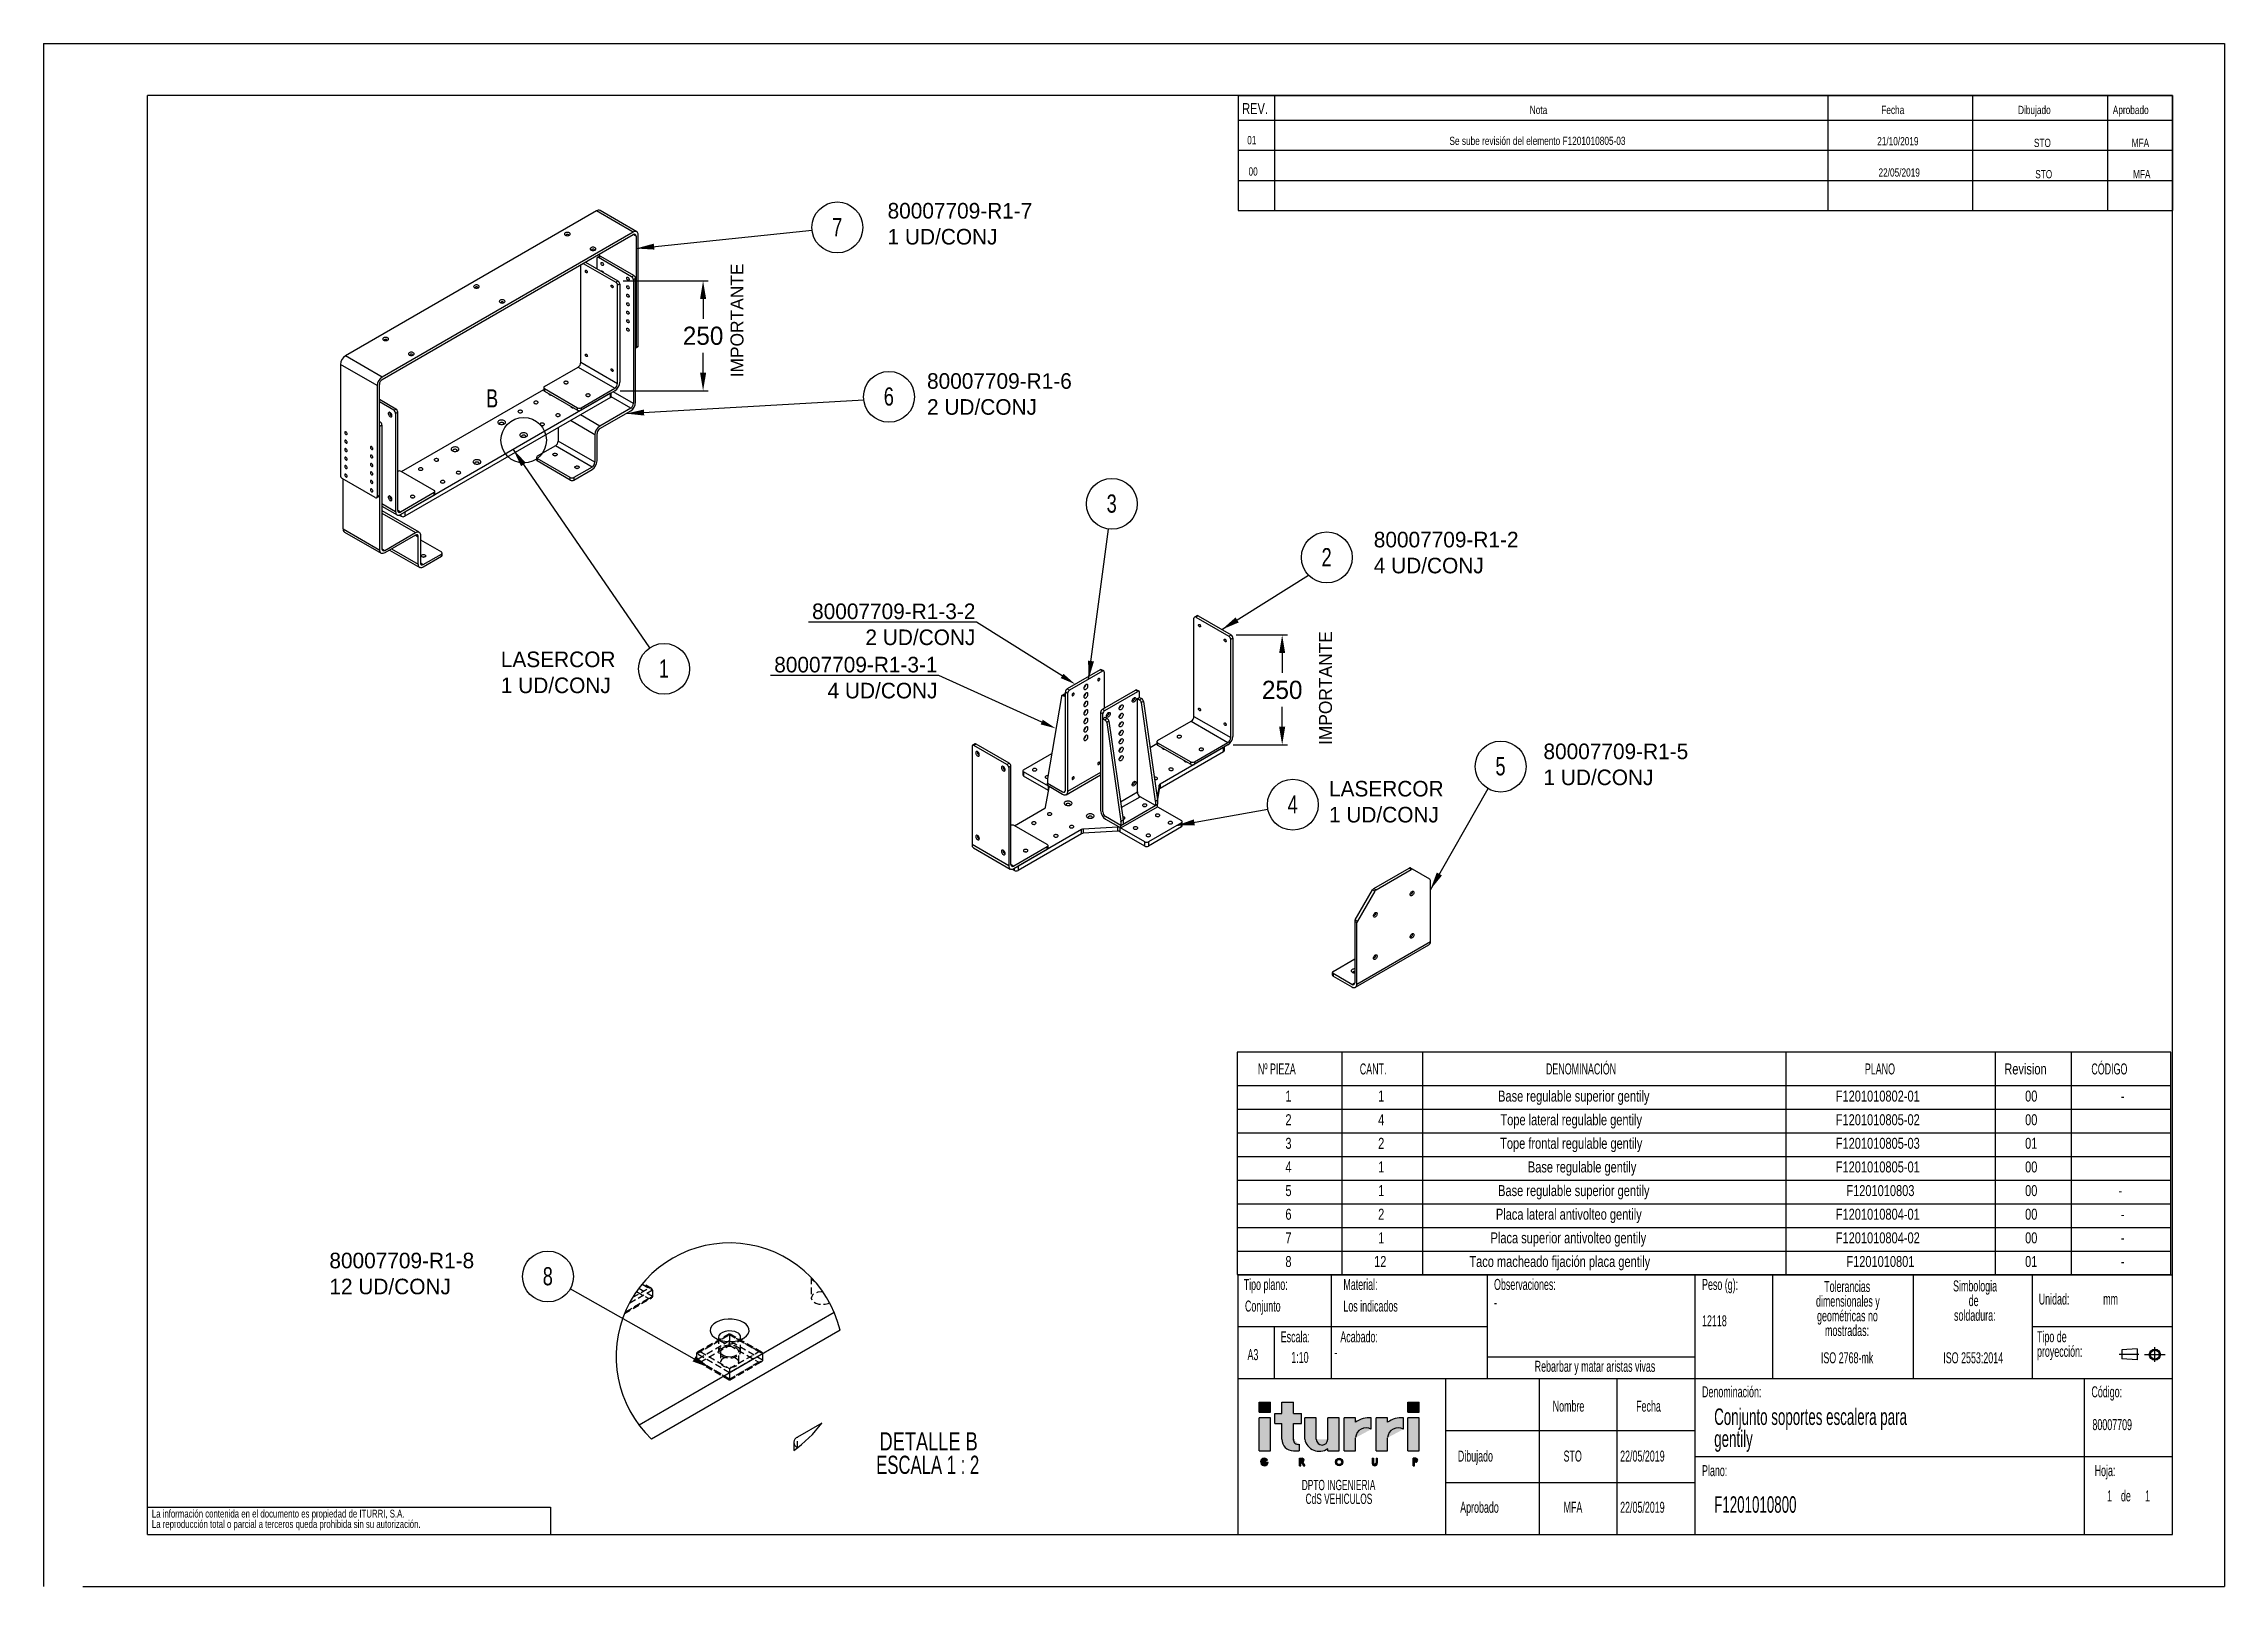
# Model space of a CAD drawing. Extents: x 0 to 4200, y 0 to 2970.
import ezdxf
from ezdxf import colors
from ezdxf.entities.mleader import LeaderData, LeaderLine
from ezdxf.math import Vec2, Vec3

# ---------------------------------------------------------------- set-up
doc = ezdxf.new("R2010")
doc.units = 0
doc.header["$LTSCALE"] = 10
doc.header["$PDSIZE"] = -1
doc.linetypes.add('CENTERX2', pattern=[20.32, 12.7, -2.54, 2.54, -2.54])
doc.linetypes.add('HIDDEN', pattern=[1.905, 1.27, -0.635])
doc.layers.get('0').update_dxf_attribs({"linetype": 'CONTINUOUS'})
doc.layers.get('Defpoints').update_dxf_attribs({"linetype": 'CONTINUOUS'})
doc.layers.add('FORMATO', color=7, linetype='CONTINUOUS')
doc.layers.add('SLD-0', color=179, linetype='CONTINUOUS')
doc.styles.add('SLDTEXTSTYLE0', font='TXT', dxfattribs={"width": 0.605})
doc.styles.add('SLDTEXTSTYLE1', font='TXT', dxfattribs={"width": 0.75})
doc.styles.add('SLDTEXTSTYLE2', font='TXT', dxfattribs={"width": 0.6875})
doc.dimstyles.new('ISO-25', dxfattribs={"dimtxt": 2.5, "dimasz": 2.5, "dimexe": 1.25, "dimexo": 0.625, "dimtad": 1, "dimdsep": 46, "dimtxsty": 'Standard', "dimcen": 2.5, "dimadec": 0, "dimazin": 0, "dimtfac": 1, "dimtmove": 0, "dimatfit": 3, "dimfxl": 0, "dimarcsym": 0})
doc.dimstyles.new('SLDDIMSTYLE0', dxfattribs={"dimtxt": 0.18, "dimasz": 35, "dimexe": 0, "dimexo": 0.0625, "dimgap": 0, "dimtad": 0, "dimtih": 1, "dimtoh": 1, "dimdec": 0, "dimrnd": 1e-09, "dimzin": 0, "dimdsep": 46, "dimtxsty": 'Standard', "dimsah": 1, "dimcen": 0.09, "dimadec": 0, "dimazin": 0, "dimtfac": 35, "dimtdec": 0, "dimtofl": 0, "dimtmove": 0, "dimatfit": 3, "dimfxl": 0, "dimtolj": 1, "dimtzin": 0, "dimarcsym": 0})

msp = doc.modelspace()

# ---------------------------------------------------------------- texts
at = {"char_height": 30, "attachment_point": 1}
for s, insert, width in [('80007709-R1-7\\P1 UD/CONJ\\P', (1625.41, 2663.32), 367.5), ('80007709-R1-6\\P2 UD/CONJ\\P', (1701.39, 2335.55), 367.5), ('80007709-R1-2\\P4 UD/CONJ\\P', (2561.79, 2030.26), 367.5), ('LASERCOR\\P1 UD/CONJ\\P', (880.57, 1799.64), 262.5), ('80007709-R1-5\\P1 UD/CONJ\\P', (2888.61, 1622.48), 367.5), ('LASERCOR\\P1 UD/CONJ\\P', (2475.53, 1550.66), 262.5), ('80007709-R1-8\\P12 UD/CONJ\\P', (550.37, 642.31), 367.5)]:
    msp.add_mtext(s, dxfattribs=dict(at, insert=insert, width=width))
at = {"char_height": 25, "width": 56.35, "attachment_point": 1, "rotation": 90}
for insert in [(1322.89, 2327.54), (2456.31, 1619.76)]:
    msp.add_mtext('IMPORTANTE', dxfattribs=dict(at, insert=insert))
at = {"color": 7, "linetype": 'Continuous', "insert": (852.02, 2304.6), "char_height": 35, "attachment_point": 1, "style": 'SLDTEXTSTYLE1'}
msp.add_mtext('B', dxfattribs=at)
at = {"layer": 'FORMATO', "style": 'SLDTEXTSTYLE1'}
for s, insert, char_height, attachment_point in [('REV.', (2308.36, 2855.52), 21.167, 1), ('Nota', (2862.24, 2850.26), 15.875, 1), ('Fecha', (3539.26, 2850.26), 15.875, 1), ('Dibujado', (3802.61, 2850.26), 15.875, 1), ('Aprobado', (3985.1, 2850.26), 15.875, 1), ('01', (2326.85, 2792.12), 15.875, 2), ('Se sube revisión del elemento F1201010805-03', (2877.07, 2790.81), 15.875, 2), ('21/10/2019', (3571.14, 2790.16), 15.875, 2), ('STO', (3849.49, 2786.9), 15.875, 2), ('MFA', (4038.24, 2786.9), 15.875, 2), ('00', (2329.43, 2731.8), 15.875, 2), ('22/05/2019', (3573.72, 2729.85), 15.875, 2), ('STO', (3852.07, 2726.59), 15.875, 2), ('MFA', (4040.82, 2726.59), 15.875, 2)]:
    msp.add_mtext(s, dxfattribs=dict(at, insert=insert, char_height=char_height, attachment_point=attachment_point))
at = {"layer": 'SLD-0', "style": 'SLDTEXTSTYLE0'}
for s, insert, char_height, attachment_point in [('Tipo plano:', (2311.29, 591.81), 21.1667, 1), ('Material:', (2503.3, 591.81), 21.167, 1), ('Observaciones:', (2793.39, 591.81), 21.1667, 1), ('Peso (g):', (3194.03, 591.81), 21.167, 1), ('Conjunto', (2313.77, 550.19), 21.167, 1), ('Los indicados', (2503.3, 550.19), 21.1667, 1), ('Unidad:', (3842.46, 563.71), 21.167, 1), ('mm', (3966.62, 563.71), 21.167, 1), ('-', (2793.39, 557.05), 21.17, 1), ('12118', (3194.03, 521.81), 21.167, 1), ('Escala:', (2382.63, 491.01), 21.167, 1), ('Acabado:', (2497.38, 491.01), 21.167, 1), ('A3', (2318.59, 456.74), 21.167, 1), ('1:10', (2402.9, 451.35), 21.167, 1), ('-', (2485.95, 461.27), 21.17, 1), ('Rebarbar y matar aristas vivas', (2987.85, 434.24), 21.1667, 2), ('ISO 2768-mk', (3473.37, 450.6), 21.1667, 2), ('ISO 2553:2014', (3716.25, 450.6), 21.1667, 2), ('Denominación:', (3194.03, 385.14), 21.1667, 1), ('Código:', (3943.98, 385.14), 21.167, 1), ('Nombre', (2906.38, 357.55), 21.167, 1), ('Fecha', (3067.08, 357.55), 21.167, 1), ('80007709', (3945.86, 321.93), 21.167, 1), ('Dibujado', (2723.73, 261.4), 21.167, 1), ('STO', (2927.35, 261.4), 21.167, 1), ('22/05/2019', (3036.29, 261.4), 21.167, 1), ('Plano:', (3194.03, 233.38), 21.167, 1), ('Hoja:', (3950.14, 233.38), 21.167, 1), ('F1201010800', (3217.39, 173.47), 31.75, 1), ('1', (3974.13, 184.75), 21.17, 1), ('1', (3974.13, 184.75), 21.17, 1), ('de', (4000.78, 184.75), 21.167, 1), ('de', (4000.78, 184.75), 21.167, 1), ('1', (4047.31, 184.75), 21.17, 1), ('1', (4047.31, 184.75), 21.17, 1), ('Aprobado', (2728.25, 162.82), 21.167, 1), ('MFA', (2927.35, 162.82), 21.167, 1), ('22/05/2019', (3036.29, 162.82), 21.167, 1)]:
    msp.add_mtext(s, dxfattribs=dict(at, insert=insert, char_height=char_height, attachment_point=attachment_point))

# ---------------------------------------------------------------- blocks, each defined once
blk = doc.blocks.new('SW_NOTE_0')
at = {"color": 0, "linetype": 'Continuous', "char_height": 13.229, "attachment_point": 2, "style": 'SLDTEXTSTYLE0'}
for s, insert in [('DPTO INGENIERIA', (78.3, 17.1)), ('CdS VEHICULOS', (78.8, -0.6))]:
    blk.add_mtext(s, dxfattribs=dict(at, insert=insert))
blk = doc.blocks.new('BLOQUE1')
at = {"linetype": 'Continuous'}
for points in [[(0, 126.4), (14.7, 126.4), (14.7, 139.3), (0, 139.3)], [(0, 119.1), (0, 76.8), (14.7, 76.8), (14.7, 119.1)], [(191, 126.4), (205.7, 126.4), (205.7, 139.3), (191, 139.3)], [(191, 119.1), (191, 76.8), (205.7, 76.8), (205.7, 119.1)]]:
    blk.add_hatch(color=7, dxfattribs=at).paths.add_polyline_path(points, flags=0)
h = blk.add_hatch(color=7, dxfattribs=at)
edge = h.paths.add_edge_path(flags=0)
edge.add_line((29.4, 111.7), (29.4, 91.5))
edge.add_arc((44.1, 91.5), 14.7, 180, 270)
edge.add_line((44.1, 76.8), (51.5, 76.8))
edge.add_line((51.5, 76.8), (51.5, 85.2))
edge.add_arc((50, 90.9), 5.93, 185.8122, 284.1512, ccw=False)
edge.add_arc((50, 90.9), 5.93, 174.1878, 185.8122, ccw=False)
edge.add_line((44.1, 91.5), (44.1, 111.7))
edge.add_line((44.1, 111.7), (54.5, 111.7))
edge.add_line((54.5, 111.7), (54.5, 124.6))
edge.add_line((54.5, 124.6), (44.1, 124.6))
edge.add_line((44.1, 124.6), (44.1, 139.3))
edge.add_line((44.1, 139.3), (29.4, 139.3))
edge.add_line((29.4, 139.3), (29.4, 124.6))
edge.add_line((29.4, 124.6), (20.2, 124.6))
edge.add_line((20.2, 124.6), (20.2, 111.7))
edge.add_line((20.2, 111.7), (29.4, 111.7))
h = blk.add_hatch(color=7, dxfattribs=at)
edge = h.paths.add_edge_path(flags=0)
edge.add_line((58.8, 119.1), (58.8, 91.5))
edge.add_arc((77.4, 95.2), 19, 191.0739, 304.4906)
edge.add_line((88.2, 79.5), (88.2, 76.8))
edge.add_line((88.2, 76.8), (102.9, 76.8))
edge.add_line((102.9, 76.8), (102.9, 119.1))
edge.add_line((102.9, 119.1), (88.2, 119.1))
edge.add_line((88.2, 119.1), (88.2, 91.5))
edge.add_arc((80.9, 91.5), 7.35, 180, 360, ccw=False)
edge.add_line((73.5, 91.5), (73.5, 119.1))
edge.add_line((73.5, 119.1), (58.8, 119.1))
h = blk.add_hatch(color=7, dxfattribs=at)
edge = h.paths.add_edge_path(flags=0)
edge.add_arc((137.3, 92.9), 13.4, 59.3496, 176.82, ccw=False)
edge.add_line((144.1, 104.4), (144.1, 119.1))
edge.add_arc((141.7, 88.6), 30.6, 85.3992, 125.479)
edge.add_line((123.9, 113.5), (123.9, 119.1))
edge.add_line((123.9, 119.1), (109.2, 119.1))
edge.add_line((109.2, 119.1), (109.2, 76.8))
edge.add_line((109.2, 76.8), (123.9, 76.8))
edge.add_line((123.9, 76.8), (123.9, 93.6))
h = blk.add_hatch(color=7, dxfattribs=at)
edge = h.paths.add_edge_path(flags=0)
edge.add_arc((178.5, 92.9), 13.4, 59.3496, 176.82, ccw=False)
edge.add_line((185.3, 104.4), (185.3, 119.1))
edge.add_arc((182.9, 88.6), 30.6, 85.3992, 125.479)
edge.add_line((165.1, 113.5), (165.1, 119.1))
edge.add_line((165.1, 119.1), (150.4, 119.1))
edge.add_line((150.4, 119.1), (150.4, 76.8))
edge.add_line((150.4, 76.8), (165.1, 76.8))
edge.add_line((165.1, 76.8), (165.1, 93.6))
h = blk.add_hatch(color=7, dxfattribs=at)
edge = h.paths.add_edge_path(flags=0)
edge.add_line((9, 64.9), (11, 64.9))
edge.add_arc((6.8, 62.4), 4.82, 30.8678, 356.7364)
edge.add_line((11.6, 62.1), (8.8, 62.1))
edge.add_line((8.8, 62.1), (8.8, 60.6))
edge.add_line((8.8, 60.6), (9.6, 60.6))
edge.add_arc((6.8, 62.4), 3.28, 48.9815, 326.3369, ccw=False)
h = blk.add_hatch(color=7, dxfattribs=at)
edge = h.paths.add_edge_path(flags=0)
edge.add_line((58.7, 57.6), (55.9, 62.6))
edge.add_arc((55.5, 64.9), 2.33, 278.4773, 450)
edge.add_line((55.5, 67.2), (51.9, 67.2))
edge.add_line((51.9, 67.2), (51.9, 57.6))
edge.add_line((51.9, 57.6), (53.5, 57.6))
edge.add_line((53.5, 57.6), (53.5, 62.6))
edge.add_line((53.5, 62.6), (54.1, 62.6))
edge.add_line((54.1, 62.6), (56.9, 57.6))
edge.add_line((56.9, 57.6), (58.7, 57.6))
edge = h.paths.add_edge_path(flags=0)
edge.add_arc((55.5, 64.9), 0.787, -90, 90, ccw=False)
edge.add_line((55.5, 64.1), (53.5, 64.1))
edge.add_line((53.5, 64.1), (53.5, 65.7))
edge.add_line((53.5, 65.7), (55.5, 65.7))
h = blk.add_hatch(color=7, dxfattribs=at)
edge = h.paths.add_edge_path(flags=0)
edge.add_arc((102.9, 62.4), 4.82, 0, 360)
edge = h.paths.add_edge_path(flags=0)
edge.add_arc((102.9, 62.4), 3.28, 0, 360)
h = blk.add_hatch(color=7, dxfattribs=at)
edge = h.paths.add_edge_path(flags=0)
edge.add_line((145.3, 67.2), (145.3, 60.8))
edge.add_arc((148.5, 60.8), 3.22, 180, 360)
edge.add_line((151.7, 60.8), (151.7, 67.2))
edge.add_line((151.7, 67.2), (150.2, 67.2))
edge.add_line((150.2, 67.2), (150.2, 60.8))
edge.add_arc((148.5, 60.8), 1.67, 180, 360, ccw=False)
edge.add_line((146.8, 60.8), (146.8, 67.2))
edge.add_line((146.8, 67.2), (145.3, 67.2))
h = blk.add_hatch(color=7, dxfattribs=at)
edge = h.paths.add_edge_path(flags=0)
edge.add_line((199.4, 62.2), (201.2, 62.2))
edge.add_arc((201.2, 64.7), 2.53, 270, 450)
edge.add_line((201.2, 67.2), (197.8, 67.2))
edge.add_line((197.8, 67.2), (197.8, 57.6))
edge.add_line((197.8, 57.6), (199.4, 57.6))
edge.add_line((199.4, 57.6), (199.4, 62.2))
edge = h.paths.add_edge_path(flags=0)
edge.add_arc((201.2, 64.7), 0.982, -90, 90, ccw=False)
edge.add_line((201.2, 63.7), (199.4, 63.7))
edge.add_line((199.4, 63.7), (199.4, 65.7))
edge.add_line((199.4, 65.7), (201.2, 65.7))
at = {"layer": 'SLD-0'}
for p, q in [((0, 139.3), (14.7, 139.3)), ((0, 126.4), (0, 139.3)), ((0, 126.4), (14.7, 126.4)), ((0, 76.8), (0, 119.1)), ((14.7, 119.1), (0, 119.1)), ((14.7, 126.4), (14.7, 139.3)), ((14.7, 76.8), (14.7, 119.1)), ((20.2, 124.6), (29.4, 124.6)), ((20.2, 111.7), (20.2, 124.6)), ((29.4, 124.6), (29.4, 139.3)), ((29.4, 139.3), (44.1, 139.3)), ((44.1, 124.6), (44.1, 139.3)), ((44.1, 124.6), (54.5, 124.6)), ((54.5, 111.7), (54.5, 124.6)), ((58.8, 91.5), (58.8, 119.1)), ((73.5, 119.1), (58.8, 119.1)), ((73.5, 91.5), (73.5, 119.1)), ((102.9, 119.1), (88.2, 119.1)), ((88.2, 91.5), (88.2, 119.1)), ((102.9, 76.8), (102.9, 119.1)), ((109.2, 76.8), (109.2, 119.1)), ((123.9, 119.1), (109.2, 119.1)), ((123.9, 113.5), (123.9, 119.1)), ((144.1, 104.4), (144.1, 119.1)), ((150.4, 76.8), (150.4, 119.1)), ((165.1, 119.1), (150.4, 119.1)), ((165.1, 113.5), (165.1, 119.1)), ((185.3, 104.4), (185.3, 119.1)), ((191, 139.3), (205.7, 139.3)), ((191, 126.4), (191, 139.3)), ((191, 126.4), (205.7, 126.4)), ((191, 76.8), (191, 119.1)), ((205.7, 119.1), (191, 119.1)), ((205.7, 126.4), (205.7, 139.3)), ((205.7, 76.8), (205.7, 119.1)), ((20.2, 111.7), (29.4, 111.7)), ((29.4, 91.5), (29.4, 111.7)), ((44.1, 111.7), (54.5, 111.7)), ((44.1, 90.3), (44.1, 111.7)), ((123.9, 76.8), (123.9, 93.6)), ((165.1, 76.8), (165.1, 93.6)), ((8.8, 62.1), (11.6, 62.1)), ((8.8, 60.6), (8.8, 62.1)), ((8.8, 60.6), (9.6, 60.6)), ((9, 64.9), (11, 64.9)), ((51.9, 57.6), (51.9, 67.2)), ((51.9, 67.2), (55.5, 67.2)), ((51.9, 57.6), (53.5, 57.6)), ((53.5, 64.1), (53.5, 65.7)), ((53.5, 65.7), (55.5, 65.7)), ((53.5, 64.1), (55.5, 64.1)), ((53.5, 62.6), (54.1, 62.6)), ((53.5, 57.6), (53.5, 62.6)), ((54.1, 62.6), (56.9, 57.6)), ((55.9, 62.6), (58.7, 57.6)), ((56.9, 57.6), (58.7, 57.6)), ((88.2, 76.8), (88.2, 79.5)), ((145.3, 67.2), (145.3, 60.8)), ((145.3, 67.2), (146.8, 67.2)), ((146.8, 67.2), (146.8, 60.8)), ((150.2, 67.2), (150.2, 60.8)), ((150.2, 67.2), (151.7, 67.2)), ((151.7, 67.2), (151.7, 60.8)), ((201.2, 67.2), (197.8, 67.2)), ((197.8, 57.6), (197.8, 67.2)), ((197.8, 57.6), (197.8, 67.2)), ((197.8, 57.6), (199.4, 57.6)), ((199.4, 63.7), (199.4, 65.7)), ((201.2, 65.7), (199.4, 65.7)), ((201.2, 63.7), (199.4, 63.7)), ((201.2, 62.2), (199.4, 62.2)), ((199.4, 57.6), (199.4, 62.2))]:
    blk.add_line(p, q, dxfattribs=at)
at = {"layer": 'SLD-0', "linetype": 'Continuous'}
for p, q in [((51.5, 85.2), (51.5, 76.8)), ((0, 76.8), (14.7, 76.8)), ((44.1, 76.8), (51.5, 76.8)), ((88.2, 76.8), (102.9, 76.8)), ((109.2, 76.8), (123.9, 76.8)), ((150.4, 76.8), (165.1, 76.8)), ((191, 76.8), (205.7, 76.8))]:
    blk.add_line(p, q, dxfattribs=at)
at = {"layer": 'SLD-0'}
for radius in [4.82, 3.28]:
    blk.add_circle((102.9, 62.4), radius, dxfattribs=at)
at = {"layer": 'SLD-0', "linetype": 'Continuous'}
for centre, radius, start, end in [((141.7, 88.6), 30.6, 85.3992, 125.479), ((182.9, 88.6), 30.6, 85.3992, 125.479), ((137.3, 92.9), 13.4, 59.3496, 176.82), ((178.5, 92.9), 13.4, 59.3496, 176.82)]:
    blk.add_arc(centre, radius, start, end, dxfattribs=at)
at = {"layer": 'SLD-0'}
for centre, radius, start, end in [((44.1, 91.5), 14.7, 180, 270), ((50, 90.9), 5.93, 174.1878, 284.1512), ((77.4, 95.2), 19, 191.0739, 304.4906), ((80.9, 91.5), 7.35, 180, 0), ((6.8, 62.4), 4.82, 30.8678, 356.7364), ((6.8, 62.4), 3.28, 48.9815, 326.3369), ((55.5, 64.9), 2.33, 278.4773, 90), ((55.5, 64.9), 0.787, 270, 90), ((148.5, 60.8), 3.22, 180, 0), ((148.5, 60.8), 1.67, 180, 0), ((201.2, 64.7), 2.53, 270, 90), ((201.2, 64.7), 0.982, 270, 90)]:
    blk.add_arc(centre, radius, start, end, dxfattribs=at)
at = {"color": 7, "linetype": 'Continuous'}
blk.add_blockref('SW_NOTE_0', (23.8, 22.4), dxfattribs=at)
blk = doc.blocks.new('BLOQUE3')
at = {"color": 7, "linetype": 'CENTERX2'}
for p, q in [((3979.2, 1300.6), (3948, 1300.6)), ((3988.8, 1300.2), (4021.6, 1300.2)), ((4005.2, 1288.5), (4005.2, 1311.9))]:
    blk.add_line(p, q, dxfattribs=at)
at = {"color": 7, "linetype": 'Continuous'}
for p, q in [((3976.8, 1309.5), (3952.3, 1307.7)), ((3952.3, 1307.7), (3952.3, 1293.4)), ((3976.8, 1309.5), (3976.8, 1291.6)), ((3976.8, 1291.6), (3952.3, 1293.4))]:
    blk.add_line(p, q, dxfattribs=at)
for radius in [8.92, 7.13]:
    blk.add_circle((4005.2, 1300.2), radius, dxfattribs=at)
blk = doc.blocks.new('SW_NOTE_1')
at = {"layer": 'SLD-0', "color": 0, "attachment_point": 2, "style": 'SLDTEXTSTYLE0'}
for s, insert, char_height in [('dimensionales y', (75.4, -0.9), 21.167), ('Tolerancias', (74.1, 27.3), 21.167), ('geométricas no', (74.6, -29.2), 21.167), ('mostradas:', (73.8, -57.4), 21.17)]:
    blk.add_mtext(s, dxfattribs=dict(at, insert=insert, char_height=char_height))
blk = doc.blocks.new('SW_NOTE_2')
at = {"layer": 'SLD-0', "color": 0, "attachment_point": 1, "style": 'SLDTEXTSTYLE0'}
for s, insert, char_height in [('Tipo de', (0, 27.3), 21.17), ('proyección:', (0, -0.9), 21.167)]:
    blk.add_mtext(s, dxfattribs=dict(at, insert=insert, char_height=char_height))
blk = doc.blocks.new('SW_NOTE_3')
at = {"layer": 'SLD-0', "color": 0, "char_height": 21.17, "attachment_point": 2, "style": 'SLDTEXTSTYLE0'}
for s, insert in [('Simbologia', (71.1, 27.3)), ('de', (68.4, -0.9)), ('soldadura:', (70.6, -29.2))]:
    blk.add_mtext(s, dxfattribs=dict(at, insert=insert))
blk = doc.blocks.new('SW_NOTE_4')
at = {"layer": 'SLD-0', "color": 0, "char_height": 15, "attachment_point": 1, "style": 'SLDTEXTSTYLE1'}
for s, insert in [('La información contenida en el documento es propiedad de ITURRI, S.A.', (0, 19.3)), ('La reproducción total o parcial a terceros queda prohibida sin su autorización.', (0, -0.7))]:
    blk.add_mtext(s, dxfattribs=dict(at, insert=insert))
blk = doc.blocks.new('SW_NOTE_5')
at = {"layer": 'SLD-0', "color": 0, "char_height": 31.75, "attachment_point": 1, "style": 'SLDTEXTSTYLE0'}
for s, insert in [('Conjunto soportes escalera para', (0, 40.9)), ('gentily', (0, -1.4))]:
    blk.add_mtext(s, dxfattribs=dict(at, insert=insert))
blk = doc.blocks.new('SW_TABLEANNOTATION_0')
at = {"layer": 'FORMATO', "color": 0}
for p, q in [((0, 0), (0, -428.1)), ((1798.5, 0), (0, 0)), ((202.1, 0), (202.1, -64.2)), ((357.2, 0), (357.2, -64.2)), ((1057.1, 0), (1057.1, -64.2)), ((1460.1, 0), (1460.1, -64.2)), ((1606.7, 0), (1606.7, -64.2)), ((1798.5, -428.1), (1798.5, 0)), ((0, -64.2), (1798.5, -64.2)), ((202.1, -64.2), (202.1, -428.1)), ((357.2, -64.2), (357.2, -428.1)), ((1057.1, -64.2), (1057.1, -428.1)), ((1460.1, -64.2), (1460.1, -428.1)), ((1606.7, -64.2), (1606.7, -428.1)), ((0, -109.7), (1798.5, -109.7)), ((0, -155.2), (1798.5, -155.2)), ((0, -200.7), (1798.5, -200.7)), ((0, -246.1), (1798.5, -246.1)), ((0, -291.6), (1798.5, -291.6)), ((0, -337.1), (1798.5, -337.1)), ((0, -382.6), (1798.5, -382.6)), ((0, -428.1), (1798.5, -428.1))]:
    blk.add_line(p, q, dxfattribs=at)
at = {"layer": 'FORMATO', "color": 0, "attachment_point": 1}
for s, insert, char_height, style in [('Nº PIEZA', (40.2, -21.5), 21.17, 'SLDTEXTSTYLE0'), ('CANT.', (236.5, -21.5), 21.17, 'SLDTEXTSTYLE0'), ('DENOMINACIÓN', (595, -21.5), 21.167, 'SLDTEXTSTYLE0'), ('PLANO', (1209.2, -21.5), 21.17, 'SLDTEXTSTYLE0'), ('Revision', (1477.8, -21.5), 21.17, 'SLDTEXTSTYLE1'), ('CÓDIGO', (1645.4, -21.5), 21.17, 'SLDTEXTSTYLE0'), ('1', (93.2, -73.8), 21.2, 'SLDTEXTSTYLE1'), ('1', (271.8, -73.8), 21.2, 'SLDTEXTSTYLE1'), ('Base regulable superior gentily', (502.9, -73.8), 21.167, 'SLDTEXTSTYLE1'), ('F1201010802-01', (1153.2, -73.8), 21.167, 'SLDTEXTSTYLE1'), ('00', (1517.8, -73.8), 21.17, 'SLDTEXTSTYLE1'), ('2', (93.2, -119.3), 21.2, 'SLDTEXTSTYLE1'), ('4', (271.8, -119.3), 21.2, 'SLDTEXTSTYLE1'), ('Tope lateral regulable gentily', (507.4, -119.3), 21.167, 'SLDTEXTSTYLE1'), ('F1201010805-02', (1153.2, -119.3), 21.167, 'SLDTEXTSTYLE1'), ('00', (1517.8, -119.3), 21.17, 'SLDTEXTSTYLE1'), ('-', (1701.9, -73.8), 21.2, 'SLDTEXTSTYLE1'), ('3', (93.2, -164.7), 21.2, 'SLDTEXTSTYLE1'), ('2', (271.8, -164.7), 21.2, 'SLDTEXTSTYLE1'), ('Tope frontal regulable gentily', (506.8, -164.7), 21.167, 'SLDTEXTSTYLE1'), ('F1201010805-03', (1153.2, -164.7), 21.167, 'SLDTEXTSTYLE1'), ('01', (1517.8, -164.7), 21.17, 'SLDTEXTSTYLE1'), ('Base regulable gentily', (560.2, -210.2), 21.167, 'SLDTEXTSTYLE1'), ('F1201010805-01', (1153.2, -210.2), 21.167, 'SLDTEXTSTYLE1'), ('00', (1517.8, -210.2), 21.17, 'SLDTEXTSTYLE1'), ('4', (93.2, -210.2), 21.2, 'SLDTEXTSTYLE1'), ('1', (271.8, -210.2), 21.2, 'SLDTEXTSTYLE1'), ('5', (93.2, -255.7), 21.2, 'SLDTEXTSTYLE1'), ('1', (271.8, -255.7), 21.2, 'SLDTEXTSTYLE1'), ('Base regulable superior gentily', (502.9, -255.7), 21.167, 'SLDTEXTSTYLE1'), ('F1201010803', (1173.6, -255.7), 21.167, 'SLDTEXTSTYLE1'), ('00', (1517.8, -255.7), 21.17, 'SLDTEXTSTYLE1'), ('-', (1697.9, -255.7), 21.2, 'SLDTEXTSTYLE1'), ('6', (93.2, -301.2), 21.2, 'SLDTEXTSTYLE1'), ('2', (271.8, -301.2), 21.2, 'SLDTEXTSTYLE1'), ('Placa lateral antivolteo gentily', (498.6, -301.2), 21.167, 'SLDTEXTSTYLE1'), ('F1201010804-01', (1153.2, -301.2), 21.167, 'SLDTEXTSTYLE1'), ('00', (1517.8, -301.2), 21.17, 'SLDTEXTSTYLE1'), ('-', (1701.9, -301.2), 21.2, 'SLDTEXTSTYLE1'), ('7', (93.2, -346.7), 21.2, 'SLDTEXTSTYLE1'), ('1', (271.8, -346.7), 21.2, 'SLDTEXTSTYLE1'), ('Placa superior antivolteo gentily', (488.3, -346.7), 21.167, 'SLDTEXTSTYLE1'), ('F1201010804-02', (1153.2, -346.7), 21.167, 'SLDTEXTSTYLE1'), ('00', (1517.8, -346.7), 21.17, 'SLDTEXTSTYLE1'), ('-', (1701.9, -346.7), 21.2, 'SLDTEXTSTYLE1'), ('8', (93.2, -392.2), 21.2, 'SLDTEXTSTYLE1'), ('12', (264, -392.2), 21.17, 'SLDTEXTSTYLE1'), ('Taco macheado fijación placa gentily', (447.6, -392.2), 21.167, 'SLDTEXTSTYLE1'), ('F1201010801', (1173.6, -392.2), 21.167, 'SLDTEXTSTYLE1'), ('01', (1517.8, -392.2), 21.17, 'SLDTEXTSTYLE1'), ('-', (1701.9, -392.2), 21.2, 'SLDTEXTSTYLE1')]:
    blk.add_mtext(s, dxfattribs=dict(at, insert=insert, char_height=char_height, style=style))
blk = doc.blocks.new('SW_NOTE_6')
at = {"layer": 'FORMATO', "color": 0}
blk.add_circle((35, 34.3), 49, dxfattribs=at)
at = {"layer": 'FORMATO', "color": 0, "insert": (34.6, 52.3), "char_height": 35, "attachment_point": 2, "style": 'SLDTEXTSTYLE1'}
blk.add_mtext('2', dxfattribs=at)
blk = doc.blocks.new('SW_NOTE_7')
at = {"layer": 'FORMATO', "color": 0}
blk.add_circle((24.3, 42.5), 49, dxfattribs=at)
at = {"layer": 'FORMATO', "color": 0, "insert": (23.9, 60.6), "char_height": 35, "attachment_point": 2, "style": 'SLDTEXTSTYLE1'}
blk.add_mtext('5', dxfattribs=at)
blk = doc.blocks.new('SW_NOTE_8')
at = {"layer": 'FORMATO', "color": 0}
blk.add_circle((48.2, 8.6), 49, dxfattribs=at)
at = {"layer": 'FORMATO', "color": 0, "insert": (47.9, 26.7), "char_height": 35, "attachment_point": 2, "style": 'SLDTEXTSTYLE1'}
blk.add_mtext('4', dxfattribs=at)
blk = doc.blocks.new('SW_NOTE_9')
at = {"layer": 'FORMATO', "color": 0}
blk.add_circle((6.4, 48.6), 49, dxfattribs=at)
at = {"layer": 'FORMATO', "color": 0, "insert": (6.1, 66.6), "char_height": 35, "attachment_point": 2, "style": 'SLDTEXTSTYLE1'}
blk.add_mtext('3', dxfattribs=at)
blk = doc.blocks.new('SW_NOTE_10')
at = {"layer": 'FORMATO', "color": 0}
blk.add_circle((48.7, 5.1), 49, dxfattribs=at)
at = {"layer": 'FORMATO', "color": 0, "insert": (48.4, 23.1), "char_height": 35, "attachment_point": 2, "style": 'SLDTEXTSTYLE1'}
blk.add_mtext('7', dxfattribs=at)
blk = doc.blocks.new('SW_NOTE_11')
at = {"layer": 'FORMATO', "color": 0}
blk.add_circle((48.6, 5.8), 49, dxfattribs=at)
at = {"layer": 'FORMATO', "color": 0, "insert": (48.3, 23.9), "char_height": 35, "attachment_point": 2, "style": 'SLDTEXTSTYLE1'}
blk.add_mtext('6', dxfattribs=at)
blk = doc.blocks.new('SW_NOTE_12')
at = {"layer": 'FORMATO', "color": 0}
blk.add_circle((27.8, -40.3), 49, dxfattribs=at)
at = {"layer": 'FORMATO', "color": 0, "insert": (27.4, -22.3), "char_height": 35, "attachment_point": 2, "style": 'SLDTEXTSTYLE1'}
blk.add_mtext('1', dxfattribs=at)
blk = doc.blocks.new('SW_NOTE_13')
at = {"layer": 'FORMATO', "color": 0, "char_height": 35, "attachment_point": 2}
for s, insert, style in [('DETALLE B', (108.3, 45.1), 'SLDTEXTSTYLE1'), ('ESCALA 1 : 2', (106.5, -0.1), 'SLDTEXTSTYLE2')]:
    blk.add_mtext(s, dxfattribs=dict(at, insert=insert, style=style))
blk = doc.blocks.new('SW_NOTE_14')
at = {"layer": 'FORMATO', "color": 0}
blk.add_circle((-42.7, 24), 49, dxfattribs=at)
at = {"layer": 'FORMATO', "color": 0, "insert": (-43, 42.1), "char_height": 35, "attachment_point": 2, "style": 'SLDTEXTSTYLE1'}
blk.add_mtext('8', dxfattribs=at)
blk = doc.blocks.new('*D19')
at = {"color": 0, "lineweight": -2}
for p, q in [((1116.1, 2513.3), (1280.1, 2513.3)), ((1270.1, 2478.3), (1270.1, 2440.2)), ((1270.1, 2336.6), (1270.1, 2374.7)), ((1110.1, 2301.6), (1280.1, 2301.6))]:
    blk.add_line(p, q, dxfattribs=at)
at = {"color": 0}
for points in [[(1264.3, 2478.3), (1276, 2478.3), (1270.1, 2513.3)], [(1264.3, 2336.6), (1276, 2336.6), (1270.1, 2301.6)]]:
    blk.add_solid(points, dxfattribs=at)
at = {"layer": 'Defpoints', "color": 0}
for p in [(1106.1, 2513.3), (1270.1, 2513.3), (1100.1, 2301.6)]:
    blk.add_point(p, dxfattribs=at)
at = {"color": 0, "insert": (1270.1, 2407.4), "char_height": 35, "attachment_point": 5}
blk.add_mtext('250', dxfattribs=at)
blk = doc.blocks.new('*D20')
at = {"color": 0, "lineweight": -2}
for p, q in [((2296.9, 1831.6), (2395.4, 1831.6)), ((2385.4, 1796.6), (2385.4, 1758.5)), ((2385.4, 1654.9), (2385.4, 1693)), ((2290.9, 1619.9), (2395.4, 1619.9))]:
    blk.add_line(p, q, dxfattribs=at)
at = {"color": 0}
for points in [[(2379.5, 1796.6), (2391.2, 1796.6), (2385.4, 1831.6)], [(2379.5, 1654.9), (2391.2, 1654.9), (2385.4, 1619.9)]]:
    blk.add_solid(points, dxfattribs=at)
at = {"layer": 'Defpoints', "color": 0}
for p in [(2286.9, 1831.6), (2280.9, 1619.9), (2385.4, 1619.9)]:
    blk.add_point(p, dxfattribs=at)
at = {"color": 0, "insert": (2385.4, 1725.7), "char_height": 35, "attachment_point": 5}
blk.add_mtext('250', dxfattribs=at)

# ---------------------------------------------------------------- dimensions: what is measured, and where the dimension line sits
for base, p1, p2, picture, middle in [((1270.13, 2513.27), (1100.06, 2301.59), (1106.07, 2513.27), '*D19', (1270.13, 2407.43)), ((2385.36, 1619.89), (2286.94, 1831.57), (2280.93, 1619.89), '*D20', (2385.36, 1725.73))]:
    dim = msp.add_linear_dim(base=base, p1=p1, p2=p2, angle=90, text='250', dimstyle='ISO-25', override={"dimtxt": 35, "dimasz": 35, "dimexe": 10, "dimexo": 10, "dimgap": 15.24, "dimtih": 1, "dimtoh": 1, "dimdec": 1, "dimzin": 0, "dimtdec": 1, "dimtzin": 0})
    dim.commit()
    dim.dimension.update_dxf_attribs({"geometry": picture, "text_midpoint": middle})

# ---------------------------------------------------------------- linework, layer by layer
at = {"color": 7, "linetype": 'Continuous'}
for p, q in [((0, 2970), (4200, 2970)), ((0, 2970), (0, -0.01)), ((4200, 2970), (4200, 0)), ((4100, 2870), (200, 2870)), ((200, 100), (200, 2870)), ((4100, 100), (4100, 2870)), ((1064.88, 2648.13), (581.22, 2368.92)), ((1135.59, 2607.31), (1064.88, 2648.13)), ((1142.34, 2607.98), (1071.63, 2648.8)), ((1135.59, 2607.31), (651.93, 2328.1)), ((651.93, 2323.2), (1135.59, 2602.41)), ((1070.18, 2564.65), (1070.18, 2560.56)), ((1140.9, 2599.35), (1140.9, 2385.82)), ((1145.14, 2388.27), (1145.14, 2601.8)), ((1034.65, 2356.49), (1034.65, 2544.14)), ((1039.39, 2546.87), (1101.83, 2510.83)), ((1043.63, 2549.32), (1106.07, 2513.27)), ((1065.24, 2556.01), (1065.24, 2536.85)), ((1070.51, 2560.75), (1066.27, 2558.3)), ((1073.01, 2560.5), (1068.77, 2558.05)), ((1132.41, 2521.31), (1068.77, 2558.05)), ((1136.65, 2523.76), (1073.01, 2560.5)), ((1132.41, 2521.31), (1136.65, 2523.76)), ((1101.83, 2510.83), (1106.07, 2513.27)), ((1109.61, 2507.15), (1105.36, 2504.7)), ((1105.36, 2315.67), (1105.36, 2504.7)), ((1109.61, 2507.15), (1109.61, 2318.12)), ((1140.19, 2517.64), (1135.95, 2515.19)), ((1135.95, 2515.19), (1135.95, 2277.17)), ((1140.19, 2279.62), (1140.19, 2517.64)), ((642.39, 2311.56), (571.67, 2352.38)), ((571.67, 2352.38), (571.67, 2138.86)), ((651.93, 2328.1), (581.22, 2368.92)), ((1034.65, 2356.49), (1105.36, 2315.67)), ((1140.19, 2383.72), (1144.1, 2385.98)), ((1140.9, 2385.82), (1145.14, 2388.27)), ((642.39, 2311.56), (642.39, 2098.04)), ((646.63, 2100.49), (646.63, 2314.01)), ((964.65, 2309.96), (1029.35, 2347.31)), ((1006.43, 2315.16), (1005.95, 2315.16)), ((1029.35, 2347.31), (1100.06, 2306.49)), ((678.62, 2266.52), (646.63, 2284.99)), ((674.38, 2264.07), (646.63, 2280.09)), ((689.23, 2146.06), (963.18, 2304.21)), ((1091.75, 2296.79), (695.77, 2068.2)), ((1091.75, 2288.63), (695.77, 2060.03)), ((963.18, 2307.92), (963.18, 2303.02)), ((964.65, 2305.87), (1028.29, 2269.14)), ((964.65, 2305.87), (964.65, 2300.98)), ((964.65, 2300.98), (1028.29, 2264.24)), ((1028.29, 2264.24), (1028.29, 2269.14)), ((1035.36, 2269.14), (1100.06, 2306.49)), ((1100.06, 2301.59), (1035.36, 2264.24)), ((1035.36, 2269.14), (1035.36, 2264.24)), ((1048.86, 2290.67), (1048.38, 2290.67)), ((1091.75, 2288.63), (1091.75, 2296.79)), ((1093.22, 2290.67), (1093.22, 2297.64)), ((646.63, 2242.51), (648.04, 2241.69)), ((651.58, 2235.57), (647.34, 2233.12)), ((647.34, 1995.1), (647.34, 2233.12)), ((651.58, 2235.57), (651.58, 1997.55)), ((674.38, 2264.07), (678.62, 2266.52)), ((682.16, 2260.39), (677.92, 2257.94)), ((677.92, 2257.94), (677.92, 2068.91)), ((682.16, 2071.36), (682.16, 2260.39)), ((990.99, 2230.46), (990.99, 2204.9)), ((1130.64, 2267.98), (1071.25, 2233.69)), ((1071.25, 2228.79), (1130.64, 2263.08)), ((985.69, 2195.72), (950.68, 2175.51)), ((1056.4, 2154.9), (985.69, 2195.72)), ((1061.7, 2164.08), (990.99, 2204.9)), ((1061.7, 2217.16), (1061.7, 2164.08)), ((1065.94, 2166.53), (1065.94, 2219.61)), ((752.16, 2109.73), (688.52, 2146.47)), ((949.22, 2173.47), (949.22, 2168.57)), ((1014.32, 2134.69), (950.68, 2171.43)), ((950.68, 2171.43), (950.68, 2166.53)), ((1014.32, 2129.79), (950.68, 2166.53)), ((984.74, 2176.53), (985.22, 2176.53)), ((1056.4, 2154.9), (1021.39, 2134.69)), ((1021.39, 2129.79), (1056.4, 2150)), ((1027.17, 2152.04), (1027.64, 2152.04)), ((638.85, 2096), (575.21, 2132.73)), ((576.62, 2035.92), (576.62, 2131.92)), ((642.39, 2098.04), (646.63, 2100.49)), ((752.16, 2105.65), (687.46, 2068.3)), ((687.46, 2063.4), (752.16, 2100.75)), ((752.16, 2100.75), (752.16, 2105.65)), ((753.63, 2102.79), (753.63, 2107.69)), ((1014.32, 2129.79), (1014.32, 2134.69)), ((1021.39, 2134.69), (1021.39, 2129.79)), ((641.35, 2095.75), (645.59, 2098.2)), ((651.58, 2079.55), (680.71, 2062.73)), ((723.03, 2029.44), (652.32, 2070.26)), ((684.78, 2062.3), (688.7, 2060.03)), ((695.77, 2068.2), (695.77, 2060.03)), ((710.86, 2095.55), (710.38, 2095.55)), ((576.62, 2035.92), (647.34, 1995.1)), ((579.42, 2029.74), (650.13, 1988.92)), ((656.88, 1994.49), (716.28, 2028.77)), ((716.28, 2023.88), (656.88, 1989.59)), ((721.58, 1967.74), (721.58, 2020.81)), ((725.82, 2023.26), (725.82, 1970.19)), ((666.35, 1995.05), (724.38, 1961.56)), ((725.82, 2014.68), (766.13, 1991.41)), ((731.13, 1967.12), (766.13, 1987.33)), ((766.13, 1982.43), (731.13, 1962.23)), ((766.13, 1982.43), (766.13, 1987.33)), ((767.59, 1984.47), (767.59, 1989.37)), ((2215.52, 1674.79), (2215.52, 1863.82)), ((2220.8, 1868.56), (2216.56, 1866.11)), ((2223.3, 1868.31), (2219.06, 1865.86)), ((2219.06, 1865.86), (2282.7, 1829.12)), ((2223.3, 1868.31), (2286.94, 1831.57)), ((2282.7, 1829.12), (2286.94, 1831.57)), ((2290.47, 1825.45), (2286.23, 1823)), ((2286.23, 1633.97), (2286.23, 1823)), ((2290.47, 1825.45), (2290.47, 1636.42)), ((2035.03, 1764.53), (1971.39, 1727.79)), ((2039.27, 1762.08), (2035.03, 1764.53)), ((2041.77, 1762.32), (2037.53, 1764.77)), ((1971.39, 1727.79), (1975.64, 1725.34)), ((2039.27, 1762.08), (1975.64, 1725.34)), ((2039.27, 1688.6), (2102.91, 1725.34)), ((2042.81, 1760.04), (2042.81, 1690.64)), ((2043.52, 1686.15), (2107.16, 1722.89)), ((2107.16, 1722.89), (2102.91, 1725.34)), ((2109.66, 1723.14), (2105.41, 1725.59)), ((1960.26, 1713.3), (1933.26, 1555)), ((1965.49, 1717.35), (1961.24, 1714.9)), ((1967.86, 1712.27), (1963.74, 1714.65)), ((1972.1, 1719.21), (1967.86, 1721.66)), ((1967.86, 1532.63), (1967.86, 1721.66)), ((1967.86, 1532.63), (1967.86, 1712.27)), ((1972.1, 1719.21), (1972.1, 1530.19)), ((2035.74, 1682.48), (2035.74, 1493.45)), ((2039.98, 1680.03), (2035.74, 1682.48)), ((2039.27, 1688.6), (2043.52, 1686.15)), ((2039.98, 1491), (2039.98, 1680.03)), ((2106.45, 1709.01), (2110.69, 1711.46)), ((2106.45, 1529.37), (2106.45, 1709.01)), ((2106.45, 1709.01), (2110.56, 1706.63)), ((2110.56, 1706.63), (2114.81, 1709.08)), ((2110.69, 1711.46), (2110.69, 1720.85)), ((2110.69, 1711.46), (2114.81, 1709.08)), ((2118.29, 1703.71), (2114.04, 1701.26)), ((2114.04, 1701.26), (2141.04, 1511.8)), ((2118.29, 1703.71), (2145.29, 1514.25)), ((2039.98, 1670.64), (2044.22, 1673.09)), ((2039.98, 1491), (2039.98, 1670.64)), ((2039.98, 1670.64), (2044.1, 1668.26)), ((2044.1, 1668.26), (2048.34, 1670.71)), ((2044.22, 1673.09), (2048.34, 1670.71)), ((2051.82, 1665.34), (2047.58, 1662.89)), ((2047.58, 1662.89), (2074.57, 1473.43)), ((2051.82, 1665.34), (2078.82, 1475.88)), ((2145.52, 1628.26), (2210.22, 1665.61)), ((2210.22, 1665.61), (2280.93, 1624.79)), ((2215.52, 1674.79), (2286.23, 1633.97)), ((1788.08, 1617.06), (1788.08, 1428.03)), ((1793.35, 1621.8), (1789.11, 1619.35)), ((1795.85, 1621.55), (1791.61, 1619.1)), ((1855.25, 1582.37), (1791.61, 1619.1)), ((1859.49, 1584.81), (1795.85, 1621.55)), ((1887.25, 1572.23), (1941.55, 1603.58)), ((2130.94, 1614.94), (2144.05, 1622.51)), ((2144.05, 1626.21), (2144.05, 1621.32)), ((2145.52, 1624.17), (2209.16, 1587.44)), ((2145.52, 1624.17), (2145.52, 1619.27)), ((2145.52, 1619.27), (2209.16, 1582.54)), ((2272.62, 1615.09), (2150.14, 1544.38)), ((2272.62, 1606.92), (2150.14, 1536.22)), ((2187.3, 1633.46), (2186.82, 1633.46)), ((2216.23, 1587.44), (2280.93, 1624.79)), ((2280.93, 1619.89), (2216.23, 1582.54)), ((2229.72, 1608.97), (2229.25, 1608.97)), ((2272.62, 1606.92), (2272.62, 1615.09)), ((2274.08, 1608.97), (2274.08, 1615.94)), ((1855.25, 1582.37), (1859.49, 1584.81)), ((1863.03, 1578.69), (1858.79, 1576.24)), ((1858.79, 1576.24), (1858.79, 1387.21)), ((1863.03, 1389.66), (1863.03, 1578.69)), ((1885.78, 1570.19), (1885.78, 1562.02)), ((1935.07, 1540.54), (1887.25, 1568.15)), ((1887.25, 1568.15), (1887.25, 1559.98)), ((1935.07, 1532.37), (1887.25, 1559.98)), ((1933.21, 1554.32), (1933.21, 1546.51)), ((1969.3, 1524), (2035.74, 1562.36)), ((2209.16, 1582.54), (2209.16, 1587.44)), ((2216.23, 1587.44), (2216.23, 1582.54)), ((1929.85, 1499.78), (1936.51, 1538.21)), ((1933.21, 1541.61), (1933.21, 1546.51)), ((1933.21, 1546.51), (1962.55, 1529.57)), ((1962.55, 1524.67), (1933.21, 1541.61)), ((1935.07, 1532.37), (1935.07, 1540.54)), ((2141.1, 1503.24), (2111.75, 1520.18)), ((2141.04, 1511.8), (2145.29, 1514.25)), ((2145.34, 1513.49), (2141.1, 1511.05)), ((2148.7, 1542.63), (2144.61, 1519.01)), ((2148.7, 1534.46), (2145.25, 1514.53)), ((2145.34, 1513.49), (2145.34, 1505.69)), ((2148.7, 1534.46), (2148.7, 1542.63)), ((2150.14, 1544.38), (2150.14, 1536.22)), ((1870.1, 1464.36), (1928.41, 1498.02)), ((2074.63, 1464.87), (2045.29, 1481.81)), ((2045.29, 1476.91), (2074.63, 1459.97)), ((2074.57, 1473.43), (2078.82, 1475.88)), ((2074.63, 1464.87), (2145.34, 1505.69)), ((2074.63, 1459.97), (2145.34, 1500.79)), ((2078.87, 1475.12), (2074.63, 1472.67)), ((2074.63, 1472.67), (2074.63, 1464.87)), ((2078.87, 1475.12), (2078.87, 1467.32)), ((2120.83, 1501.2), (2120.35, 1501.2)), ((2191.3, 1470.18), (2127.66, 1433.44)), ((2141.1, 1511.05), (2141.1, 1503.24)), ((2141.1, 1503.24), (2145.34, 1505.69)), ((2145.34, 1500.79), (2145.34, 1505.69)), ((2145.34, 1500.79), (2191.3, 1474.26)), ((2191.3, 1462.01), (2191.3, 1470.18)), ((2192.77, 1464.05), (2192.77, 1472.22)), ((1858.79, 1387.21), (1788.08, 1428.03)), ((1933.03, 1428.03), (1869.39, 1464.77)), ((1999.12, 1457.2), (1876.64, 1386.5)), ((1999.12, 1449.04), (1876.64, 1378.33)), ((1999.12, 1449.04), (1999.12, 1457.2)), ((2068.74, 1461.88), (2002.16, 1458.03)), ((2002.16, 1458.03), (2002.16, 1449.87)), ((2068.74, 1453.71), (2002.16, 1449.87)), ((2068.74, 1453.71), (2068.74, 1461.88)), ((2120.59, 1433.44), (2072.77, 1461.05)), ((2072.77, 1461.05), (2072.77, 1452.88)), ((2120.59, 1425.27), (2072.77, 1452.88)), ((2074.63, 1464.87), (2078.87, 1467.32)), ((2074.63, 1459.97), (2074.63, 1464.87)), ((2120.59, 1425.27), (2120.59, 1433.44)), ((2191.3, 1462.01), (2127.66, 1425.27)), ((2127.66, 1433.44), (2127.66, 1425.27)), ((1790.87, 1421.85), (1861.58, 1381.03)), ((1933.03, 1423.95), (1868.33, 1386.6)), ((1868.33, 1381.7), (1933.03, 1419.05)), ((1876.64, 1386.5), (1876.64, 1378.33)), ((1891.73, 1413.85), (1891.25, 1413.85)), ((1933.03, 1419.05), (1933.03, 1423.95)), ((1934.5, 1421.09), (1934.5, 1425.99)), ((1865.65, 1380.59), (1869.57, 1378.33)), ((2561.94, 1343.65), (2629.73, 1382.78)), ((2566.19, 1341.2), (2633.97, 1380.33)), ((2633.97, 1380.33), (2629.73, 1382.78)), ((2632.23, 1383.03), (2636.47, 1380.58)), ((2669.75, 1361.36), (2636.47, 1380.58)), ((2670.79, 1241.14), (2670.79, 1359.07)), ((2526.16, 1283.36), (2559.44, 1341.01)), ((2563.69, 1338.56), (2530.4, 1280.91)), ((2563.69, 1338.56), (2559.44, 1341.01)), ((2561.94, 1343.65), (2566.19, 1341.2)), ((2529.37, 1277.43), (2525.12, 1279.88)), ((2525.12, 1279.88), (2525.12, 1161.95)), ((2526.16, 1283.36), (2530.4, 1280.91)), ((2529.37, 1159.5), (2529.37, 1277.43)), ((2526.57, 1153.32), (2667.99, 1234.96)), ((2529.37, 1159.5), (2670.79, 1241.14)), ((2481.94, 1181.95), (2481.94, 1177.05)), ((2483.4, 1183.99), (2525.12, 1208.07)), ((2483.4, 1179.91), (2483.4, 1175.01)), ((2519.82, 1158.88), (2483.4, 1179.91)), ((2483.4, 1175.01), (2519.82, 1153.98)), ((2300, 600), (4100, 600)), ((2300, 600), (2300, 100)), ((1522.73, 527.52), (1146.71, 310.45)), ((1533.98, 493.19), (1170.81, 283.53)), ((1498.56, 314.36), (1452, 287.48)), ((1444.68, 277.28), (1444.68, 261.84)), ((1452, 267.07), (1452, 267.07)), ((1452, 267.07), (1452, 267.07)), ((200, 100), (4100, 100)), ((75.31, 0), (4200, 0))]:
    msp.add_line(p, q, dxfattribs=at)
at = {"color": 8, "linetype": 'Continuous'}
for p, q in [((1140.9, 2599.35), (1135.59, 2602.41)), ((1130.64, 2267.98), (1092.95, 2289.74)), ((1135.95, 2277.17), (1096.85, 2299.74)), ((646.63, 2240.88), (648.04, 2241.69)), ((1061.7, 2217.16), (1014.83, 2244.22)), ((1071.25, 2233.69), (1033.92, 2255.24)), ((677.92, 2068.91), (651.58, 2084.12)), ((651.58, 2066.13), (716.28, 2028.77)), ((687.46, 2068.3), (682.16, 2071.36)), ((688.7, 2060.03), (688.7, 2064.11)), ((716.28, 2023.88), (721.58, 2020.81)), ((651.58, 1997.55), (656.88, 1994.49)), ((670.31, 1997.34), (721.58, 1967.74)), ((725.82, 1970.19), (731.13, 1967.12)), ((1967.86, 1717.02), (1963.74, 1714.65)), ((2035.74, 1566.92), (1972.1, 1530.19)), ((2073.87, 1510.56), (2106.45, 1529.37)), ((2075.49, 1499.25), (2111.75, 1520.18)), ((1868.33, 1386.6), (1863.03, 1389.66)), ((1869.57, 1378.33), (1869.57, 1382.41)), ((2519.82, 1158.88), (2525.12, 1161.94))]:
    msp.add_line(p, q, dxfattribs=at)
at = {"color": 7, "linetype": 'HIDDEN'}
for p, q in [((1478.48, 594.46), (1478.48, 555.06)), ((1118.71, 525.26), (1170.62, 555.23)), ((1119.64, 527.49), (1172.7, 558.12)), ((1165.62, 554.04), (1119.64, 527.49)), ((1172.7, 570.37), (1127.61, 544.34)), ((1134.51, 556.49), (1165.62, 574.45)), ((1141.88, 567.75), (1165.62, 554.04)), ((1172.7, 558.12), (1146.04, 573.5)), ((1165.62, 574.45), (1152.67, 581.93)), ((1152.67, 581.93), (1172.7, 570.37)), ((1170.62, 573.25), (1153.62, 583.07)), ((1172.7, 570.37), (1172.7, 558.12)), ((1257.55, 447.91), (1321.19, 484.64)), ((1321.19, 472.4), (1257.55, 435.66)), ((1321.19, 486.33), (1259.62, 450.79)), ((1321.19, 484.64), (1264.62, 451.99)), ((1264.62, 431.57), (1321.19, 464.23)), ((1294.67, 477.51), (1306.16, 470.87)), ((1299.94, 479.55), (1299.94, 451.99)), ((1321.19, 486.33), (1321.19, 484.64)), ((1382.76, 450.79), (1321.19, 486.33)), ((1377.76, 451.99), (1321.19, 484.64)), ((1321.19, 484.64), (1384.83, 447.91)), ((1321.19, 484.64), (1321.19, 472.4)), ((1321.19, 464.23), (1321.19, 472.4)), ((1384.83, 435.66), (1321.19, 472.4)), ((1321.19, 464.23), (1377.76, 431.57)), ((1336.22, 470.87), (1347.71, 477.51)), ((1342.44, 451.99), (1342.44, 479.55)), ((1321.19, 411.17), (1257.55, 447.91)), ((1257.55, 447.91), (1257.55, 435.66)), ((1257.55, 435.66), (1321.19, 398.92)), ((1259.62, 432.77), (1321.19, 397.23)), ((1264.62, 451.99), (1321.19, 419.33)), ((1321.19, 398.92), (1264.62, 431.57)), ((1303.69, 451.99), (1303.69, 431.57)), ((1321.19, 419.33), (1377.76, 451.99)), ((1384.83, 447.91), (1321.19, 411.17)), ((1321.19, 398.92), (1384.83, 435.66)), ((1321.19, 397.23), (1382.76, 432.77)), ((1377.76, 431.57), (1321.19, 398.92)), ((1338.69, 431.57), (1338.69, 451.99)), ((1384.83, 447.91), (1384.83, 435.66)), ((1321.19, 419.33), (1321.19, 411.17)), ((1321.19, 411.17), (1321.19, 398.92)), ((1321.19, 398.92), (1321.19, 397.23)), ((1452, 267.07), (1452, 287.48))]:
    msp.add_line(p, q, dxfattribs=at)
at = {"color": 7, "linetype": 'Continuous', "flags": 128}
for points in [[(1012.56, 2601.19), (1013.43, 2601.84), (1013.98, 2602.61), (1014.17, 2603.43), (1013.98, 2604.25), (1013.43, 2605.02), (1012.56, 2605.68), (1011.42, 2606.18), (1010.09, 2606.5), (1008.67, 2606.61), (1007.24, 2606.5), (1005.92, 2606.18), (1004.78, 2605.68), (1003.9, 2605.02), (1003.35, 2604.25), (1003.17, 2603.43), (1003.35, 2602.61), (1003.9, 2601.84), (1004.78, 2601.19), (1005.92, 2600.68), (1007.24, 2600.36), (1008.67, 2600.26), (1010.09, 2600.36), (1011.42, 2600.68), (1012.56, 2601.19)], [(1145.14, 2601.8), (1144.99, 2603.63), (1144.56, 2605.23), (1143.86, 2606.57), (1142.9, 2607.59), (1141.73, 2608.27), (1140.37, 2608.59), (1138.86, 2608.53), (1137.25, 2608.1), (1135.59, 2607.31)], [(1011.24, 2600.62), (1011.41, 2601.11), (1011.27, 2601.69), (1010.78, 2602.2), (1010, 2602.57), (1009.05, 2602.76), (1008.04, 2602.73), (1007.11, 2602.5), (1006.4, 2602.08), (1005.99, 2601.55), (1005.94, 2600.97), (1006.09, 2600.62)], [(1062.05, 2572.61), (1062.93, 2573.27), (1063.48, 2574.03), (1063.66, 2574.86), (1063.48, 2575.68), (1062.93, 2576.44), (1062.05, 2577.1), (1060.91, 2577.61), (1059.59, 2577.92), (1058.16, 2578.03), (1056.74, 2577.92), (1055.41, 2577.61), (1054.28, 2577.1), (1053.4, 2576.44), (1052.85, 2575.68), (1052.66, 2574.86), (1052.85, 2574.03), (1053.4, 2573.27), (1054.28, 2572.61), (1055.41, 2572.11), (1056.74, 2571.79), (1058.16, 2571.68), (1059.59, 2571.79), (1060.91, 2572.11), (1062.05, 2572.61)], [(1060.74, 2572.05), (1060.91, 2572.54), (1060.77, 2573.12), (1060.28, 2573.63), (1059.5, 2574), (1058.54, 2574.18), (1057.53, 2574.16), (1056.61, 2573.92), (1055.9, 2573.51), (1055.49, 2572.97), (1055.44, 2572.39), (1055.59, 2572.05)], [(1045.26, 2528.99), (1044.56, 2529.55), (1043.95, 2530.33), (1043.52, 2531.24), (1043.32, 2532.14), (1043.39, 2532.93), (1043.71, 2533.48), (1044.24, 2533.73), (1044.9, 2533.65), (1045.62, 2533.23), (1046.28, 2532.55), (1046.81, 2531.69), (1047.13, 2530.77), (1047.2, 2529.91), (1047, 2529.23), (1046.57, 2528.82), (1045.96, 2528.73), (1045.26, 2528.99)], [(1046.95, 2531.37), (1046.47, 2532.08), (1046.22, 2532.63)], [(1073.54, 2547.13), (1073.67, 2547.92), (1074.03, 2548.48), (1074.58, 2548.75), (1075.28, 2548.7), (1076.03, 2548.34), (1076.76, 2547.7), (1077.4, 2546.86), (1077.86, 2545.9), (1078.11, 2544.93), (1078.11, 2544.06), (1077.86, 2543.37), (1077.4, 2542.95), (1076.76, 2542.84), (1076.03, 2543.05), (1075.28, 2543.56), (1074.58, 2544.31), (1074.03, 2545.22), (1073.67, 2546.2), (1073.54, 2547.13)], [(1073.82, 2531.9), (1074.03, 2532.15), (1074.58, 2532.42), (1075.28, 2532.37), (1076.03, 2532.01), (1076.76, 2531.37), (1077.4, 2530.53), (1077.86, 2529.57), (1077.87, 2529.56)], [(1123.04, 2518.56), (1123.17, 2519.35), (1123.53, 2519.91), (1124.08, 2520.18), (1124.78, 2520.13), (1125.53, 2519.77), (1126.26, 2519.13), (1126.9, 2518.28), (1127.36, 2517.33), (1127.61, 2516.36), (1127.61, 2515.48), (1127.36, 2514.8), (1126.9, 2514.38), (1126.26, 2514.27), (1125.53, 2514.48), (1124.78, 2514.98), (1124.08, 2515.73), (1123.53, 2516.65), (1123.17, 2517.62), (1123.04, 2518.56)], [(837.55, 2500.16), (838.42, 2500.81), (838.97, 2501.58), (839.16, 2502.4), (838.97, 2503.22), (838.42, 2503.99), (837.55, 2504.65), (836.41, 2505.15), (835.08, 2505.47), (833.66, 2505.58), (832.23, 2505.47), (830.91, 2505.15), (829.77, 2504.65), (828.89, 2503.99), (828.35, 2503.22), (828.16, 2502.4), (828.35, 2501.58), (828.89, 2500.81), (829.77, 2500.16), (830.91, 2499.65), (832.23, 2499.33), (833.66, 2499.23), (835.08, 2499.33), (836.41, 2499.65), (837.55, 2500.16)], [(836.23, 2499.59), (836.4, 2500.08), (836.27, 2500.66), (835.77, 2501.17), (835, 2501.54), (834.04, 2501.73), (833.03, 2501.7), (832.1, 2501.46), (831.39, 2501.05), (830.98, 2500.52), (830.93, 2499.94), (831.09, 2499.59)], [(1094.76, 2500.41), (1094.05, 2500.97), (1093.45, 2501.76), (1093.02, 2502.66), (1092.82, 2503.57), (1092.89, 2504.35), (1093.21, 2504.91), (1093.73, 2505.16), (1094.4, 2505.07), (1095.11, 2504.66), (1095.78, 2503.98), (1096.31, 2503.12), (1096.63, 2502.19), (1096.69, 2501.33), (1096.5, 2500.65), (1096.07, 2500.24), (1095.46, 2500.16), (1094.76, 2500.41)], [(1096.45, 2502.79), (1095.97, 2503.51), (1095.72, 2504.06)], [(1123.04, 2502.23), (1123.17, 2503.02), (1123.53, 2503.58), (1124.08, 2503.85), (1124.78, 2503.8), (1125.53, 2503.43), (1126.26, 2502.8), (1126.9, 2501.95), (1127.36, 2501), (1127.61, 2500.03), (1127.61, 2499.15), (1127.36, 2498.47), (1126.9, 2498.05), (1126.26, 2497.94), (1125.53, 2498.14), (1124.78, 2498.65), (1124.08, 2499.4), (1123.53, 2500.32), (1123.17, 2501.29), (1123.04, 2502.23)], [(1123.04, 2485.89), (1123.17, 2486.68), (1123.53, 2487.25), (1124.08, 2487.52), (1124.78, 2487.47), (1125.53, 2487.1), (1126.26, 2486.47), (1126.9, 2485.62), (1127.36, 2484.66), (1127.61, 2483.7), (1127.61, 2482.82), (1127.36, 2482.14), (1126.9, 2481.72), (1126.26, 2481.61), (1125.53, 2481.81), (1124.78, 2482.32), (1124.08, 2483.07), (1123.53, 2483.99), (1123.17, 2484.96), (1123.04, 2485.89)], [(887.04, 2471.58), (887.92, 2472.24), (888.47, 2473), (888.66, 2473.83), (888.47, 2474.65), (887.92, 2475.41), (887.04, 2476.07), (885.91, 2476.58), (884.58, 2476.89), (883.16, 2477), (881.73, 2476.89), (880.41, 2476.58), (879.27, 2476.07), (878.39, 2475.41), (877.84, 2474.65), (877.66, 2473.83), (877.84, 2473), (878.39, 2472.24), (879.27, 2471.58), (880.41, 2471.08), (881.73, 2470.76), (883.16, 2470.65), (884.58, 2470.76), (885.91, 2471.08), (887.04, 2471.58)], [(885.73, 2471.02), (885.9, 2471.51), (885.76, 2472.09), (885.27, 2472.59), (884.49, 2472.97), (883.54, 2473.15), (882.53, 2473.13), (881.6, 2472.89), (880.89, 2472.48), (880.48, 2471.94), (880.43, 2471.36), (880.58, 2471.02)], [(1123.04, 2469.56), (1123.17, 2470.35), (1123.53, 2470.91), (1124.08, 2471.18), (1124.78, 2471.14), (1125.53, 2470.77), (1126.26, 2470.13), (1126.9, 2469.29), (1127.36, 2468.33), (1127.61, 2467.37), (1127.61, 2466.49), (1127.36, 2465.81), (1126.9, 2465.39), (1126.26, 2465.27), (1125.53, 2465.48), (1124.78, 2465.99), (1124.08, 2466.74), (1123.53, 2467.65), (1123.17, 2468.63), (1123.04, 2469.56)], [(1123.04, 2453.23), (1123.17, 2454.02), (1123.53, 2454.58), (1124.08, 2454.85), (1124.78, 2454.8), (1125.53, 2454.44), (1126.26, 2453.8), (1126.9, 2452.96), (1127.36, 2452), (1127.61, 2451.03), (1127.61, 2450.16), (1127.36, 2449.48), (1126.9, 2449.06), (1126.26, 2448.94), (1125.53, 2449.15), (1124.78, 2449.66), (1124.08, 2450.41), (1123.53, 2451.32), (1123.17, 2452.3), (1123.04, 2453.23)], [(1123.04, 2436.9), (1123.17, 2437.69), (1123.53, 2438.25), (1124.08, 2438.52), (1124.78, 2438.47), (1125.53, 2438.11), (1126.26, 2437.47), (1126.9, 2436.63), (1127.36, 2435.67), (1127.61, 2434.7), (1127.61, 2433.83), (1127.36, 2433.15), (1126.9, 2432.72), (1126.26, 2432.61), (1125.53, 2432.82), (1124.78, 2433.33), (1124.08, 2434.08), (1123.53, 2434.99), (1123.17, 2435.97), (1123.04, 2436.9)], [(662.54, 2399.12), (663.41, 2399.78), (663.96, 2400.55), (664.15, 2401.37), (663.96, 2402.19), (663.41, 2402.96), (662.54, 2403.62), (661.4, 2404.12), (660.07, 2404.44), (658.65, 2404.55), (657.23, 2404.44), (655.9, 2404.12), (654.76, 2403.62), (653.89, 2402.96), (653.34, 2402.19), (653.15, 2401.37), (653.34, 2400.55), (653.89, 2399.78), (654.76, 2399.12), (655.9, 2398.62), (657.23, 2398.3), (658.65, 2398.19), (660.07, 2398.3), (661.4, 2398.62), (662.54, 2399.12)], [(661.22, 2398.56), (661.4, 2399.05), (661.26, 2399.63), (660.76, 2400.14), (659.99, 2400.51), (659.03, 2400.7), (658.02, 2400.67), (657.09, 2400.43), (656.38, 2400.02), (655.97, 2399.49), (655.93, 2398.91), (656.08, 2398.56)], [(1123.04, 2420.57), (1123.17, 2421.36), (1123.53, 2421.92), (1124.08, 2422.19), (1124.78, 2422.14), (1125.53, 2421.78), (1126.26, 2421.14), (1126.9, 2420.3), (1127.36, 2419.34), (1127.61, 2418.37), (1127.61, 2417.5), (1127.36, 2416.82), (1126.9, 2416.39), (1126.26, 2416.28), (1125.53, 2416.49), (1124.78, 2417), (1124.08, 2417.75), (1123.53, 2418.66), (1123.17, 2419.64), (1123.04, 2420.57)], [(712.04, 2370.55), (712.91, 2371.21), (713.46, 2371.97), (713.65, 2372.8), (713.46, 2373.62), (712.91, 2374.38), (712.04, 2375.04), (710.9, 2375.55), (709.57, 2375.86), (708.15, 2375.97), (706.72, 2375.86), (705.4, 2375.55), (704.26, 2375.04), (703.38, 2374.38), (702.83, 2373.62), (702.65, 2372.8), (702.83, 2371.97), (703.38, 2371.21), (704.26, 2370.55), (705.4, 2370.05), (706.72, 2369.73), (708.15, 2369.62), (709.57, 2369.73), (710.9, 2370.05), (712.04, 2370.55)], [(710.72, 2369.99), (710.89, 2370.48), (710.75, 2371.05), (710.26, 2371.56), (709.48, 2371.94), (708.53, 2372.12), (707.52, 2372.1), (706.59, 2371.86), (705.88, 2371.45), (705.47, 2370.91), (705.42, 2370.33), (705.57, 2369.99)], [(1045.26, 2367.72), (1044.56, 2368.28), (1043.95, 2369.06), (1043.52, 2369.97), (1043.32, 2370.88), (1043.39, 2371.66), (1043.71, 2372.22), (1044.24, 2372.47), (1044.9, 2372.38), (1045.62, 2371.97), (1046.28, 2371.28), (1046.81, 2370.42), (1047.13, 2369.5), (1047.2, 2368.64), (1047, 2367.96), (1046.57, 2367.55), (1045.96, 2367.47), (1045.26, 2367.72)], [(1046.95, 2370.1), (1046.47, 2370.81), (1046.22, 2371.36)], [(1003.19, 2319.35), (1002.43, 2318.76), (1002.02, 2318.07), (1001.97, 2317.34), (1002.3, 2316.63), (1002.97, 2316.01), (1003.93, 2315.53), (1005.09, 2315.24), (1006.35, 2315.16), (1007.6, 2315.29), (1008.72, 2315.64), (1009.61, 2316.15), (1010.2, 2316.8), (1010.44, 2317.52), (1010.3, 2318.25), (1009.79, 2318.92), (1008.96, 2319.47), (1007.89, 2319.86), (1006.67, 2320.05), (1005.4, 2320.02), (1004.21, 2319.78), (1003.19, 2319.35)], [(1094.76, 2339.15), (1094.05, 2339.7), (1093.45, 2340.49), (1093.02, 2341.4), (1092.82, 2342.3), (1092.89, 2343.09), (1093.21, 2343.64), (1093.73, 2343.89), (1094.4, 2343.81), (1095.11, 2343.39), (1095.78, 2342.71), (1096.31, 2341.85), (1096.63, 2340.93), (1096.69, 2340.07), (1096.5, 2339.39), (1096.07, 2338.98), (1095.46, 2338.89), (1094.76, 2339.15)], [(1096.45, 2341.53), (1095.97, 2342.24), (1095.72, 2342.79)], [(951.21, 2280.97), (950.19, 2281.41), (949, 2281.65), (947.73, 2281.68), (946.51, 2281.49), (945.44, 2281.1), (944.61, 2280.54), (944.1, 2279.87), (943.96, 2279.15), (944.2, 2278.43), (944.79, 2277.78), (945.69, 2277.26), (946.81, 2276.92), (948.05, 2276.79), (949.31, 2276.87), (950.47, 2277.16), (951.43, 2277.64), (952.1, 2278.26), (952.43, 2278.96), (952.38, 2279.69), (951.97, 2280.38), (951.21, 2280.97)], [(972.96, 2296.17), (972.95, 2295.88), (973.19, 2295.16), (973.78, 2294.52), (974.68, 2294), (975.8, 2293.66), (977.04, 2293.52), (977.55, 2293.53)], [(1015.39, 2271.68), (1015.38, 2271.39), (1015.62, 2270.67), (1016.21, 2270.03), (1017.1, 2269.51), (1018.22, 2269.17), (1019.47, 2269.03), (1019.97, 2269.04)], [(1045.61, 2294.85), (1044.86, 2294.26), (1044.44, 2293.57), (1044.39, 2292.84), (1044.72, 2292.14), (1045.4, 2291.52), (1046.36, 2291.04), (1047.52, 2290.75), (1048.78, 2290.67), (1050.02, 2290.8), (1051.14, 2291.14), (1052.04, 2291.66), (1052.63, 2292.31), (1052.87, 2293.03), (1052.72, 2293.75), (1052.22, 2294.42), (1051.39, 2294.98), (1050.32, 2295.37), (1049.09, 2295.56), (1047.83, 2295.53), (1046.63, 2295.29), (1045.61, 2294.85)], [(670.85, 2253.86), (670.72, 2255.04), (670.33, 2256.28), (669.72, 2257.49), (668.94, 2258.59), (668.03, 2259.48), (667.07, 2260.11), (666.13, 2260.43), (665.27, 2260.41), (664.57, 2260.06), (664.07, 2259.4), (663.81, 2258.48), (663.81, 2257.37), (664.07, 2256.15), (664.57, 2254.91), (665.27, 2253.74), (666.13, 2252.74), (667.07, 2251.97), (668.03, 2251.49), (668.94, 2251.34), (669.72, 2251.52), (670.33, 2252.03), (670.72, 2252.83), (670.85, 2253.86)], [(668.23, 2259.31), (667.73, 2259.29), (667.25, 2258.95), (666.99, 2258.33), (666.99, 2257.51), (667.25, 2256.59), (667.73, 2255.7), (668.37, 2254.97), (669.08, 2254.48), (669.77, 2254.31), (670.34, 2254.48), (670.72, 2254.96), (670.73, 2254.99)], [(887.4, 2244.13), (886.13, 2244.72), (884.68, 2245.14), (883.11, 2245.36), (881.49, 2245.39), (879.89, 2245.21), (878.4, 2244.84), (877.09, 2244.29), (876, 2243.6), (875.2, 2242.78), (874.73, 2241.89), (874.6, 2240.95), (874.82, 2240.03), (875.38, 2239.15), (876.25, 2238.36), (877.4, 2237.7), (878.76, 2237.19), (880.28, 2236.87), (881.89, 2236.74), (883.51, 2236.82), (885.06, 2237.09), (886.47, 2237.55), (887.68, 2238.18), (888.62, 2238.94), (889.26, 2239.8), (889.57, 2240.72), (889.53, 2241.66), (889.13, 2242.56), (888.41, 2243.4), (887.4, 2244.13)], [(885.1, 2240.15), (884.08, 2240.59), (882.88, 2240.83), (881.62, 2240.86), (880.4, 2240.67), (879.32, 2240.28), (878.5, 2239.72), (877.99, 2239.05), (877.85, 2238.33), (878.08, 2237.61), (878.27, 2237.35)], [(920.81, 2263.42), (919.79, 2263.85), (918.59, 2264.1), (917.33, 2264.12), (916.1, 2263.93), (915.03, 2263.55), (914.2, 2262.99), (913.7, 2262.32), (913.56, 2261.59), (913.79, 2260.88), (914.38, 2260.23), (915.28, 2259.71), (916.4, 2259.37), (917.64, 2259.23), (918.9, 2259.32), (920.06, 2259.61), (921.02, 2260.09), (921.7, 2260.7), (922.03, 2261.41), (921.98, 2262.14), (921.56, 2262.83), (920.81, 2263.42)], [(963.24, 2238.93), (962.22, 2239.36), (961.02, 2239.6), (959.75, 2239.63), (958.53, 2239.44), (957.46, 2239.05), (956.63, 2238.5), (956.12, 2237.83), (955.98, 2237.1), (956.22, 2236.38), (956.81, 2235.74), (957.71, 2235.22), (958.83, 2234.88), (960.07, 2234.74), (961.33, 2234.82), (962.49, 2235.12), (963.45, 2235.59), (964.13, 2236.21), (964.45, 2236.92), (964.41, 2237.65), (963.99, 2238.34), (963.24, 2238.93)], [(993.64, 2256.48), (992.62, 2256.92), (991.43, 2257.16), (990.16, 2257.18), (988.94, 2256.99), (987.86, 2256.61), (987.04, 2256.05), (986.53, 2255.38), (986.39, 2254.65), (986.62, 2253.94), (987.22, 2253.29), (988.11, 2252.77), (989.23, 2252.43), (990.48, 2252.29), (991.74, 2252.38), (992.9, 2252.67), (993.86, 2253.15), (994.53, 2253.77), (994.86, 2254.47), (994.81, 2255.2), (994.39, 2255.89), (993.64, 2256.48)], [(584.58, 2218.78), (584.45, 2219.71), (584.09, 2220.69), (583.54, 2221.6), (582.85, 2222.35), (582.09, 2222.86), (581.36, 2223.07), (580.72, 2222.96), (580.26, 2222.53), (580.01, 2221.85), (580.01, 2220.98), (580.26, 2220.01), (580.72, 2219.05), (581.36, 2218.21), (582.09, 2217.57), (582.85, 2217.21), (583.54, 2217.16), (584.09, 2217.43), (584.45, 2217.99), (584.58, 2218.78)], [(584.58, 2202.45), (584.45, 2203.38), (584.09, 2204.36), (583.54, 2205.27), (582.85, 2206.02), (582.09, 2206.53), (581.36, 2206.74), (580.72, 2206.63), (580.26, 2206.2), (580.01, 2205.52), (580.01, 2204.65), (580.26, 2203.68), (580.72, 2202.72), (581.36, 2201.88), (582.09, 2201.24), (582.85, 2200.88), (583.54, 2200.83), (584.09, 2201.1), (584.45, 2201.66), (584.58, 2202.45)], [(584.58, 2186.12), (584.45, 2187.05), (584.09, 2188.03), (583.54, 2188.94), (582.85, 2189.69), (582.09, 2190.2), (581.36, 2190.41), (580.72, 2190.29), (580.26, 2189.87), (580.01, 2189.19), (580.01, 2188.32), (580.26, 2187.35), (580.72, 2186.39), (581.36, 2185.55), (582.09, 2184.91), (582.85, 2184.55), (583.54, 2184.5), (584.09, 2184.77), (584.45, 2185.33), (584.58, 2186.12)], [(634.08, 2190.2), (633.95, 2191.14), (633.59, 2192.11), (633.04, 2193.03), (632.34, 2193.78), (631.59, 2194.29), (630.86, 2194.49), (630.22, 2194.38), (629.76, 2193.96), (629.51, 2193.28), (629.51, 2192.4), (629.76, 2191.43), (630.22, 2190.48), (630.86, 2189.63), (631.59, 2189), (632.34, 2188.63), (633.04, 2188.58), (633.59, 2188.85), (633.95, 2189.41), (634.08, 2190.2)], [(797.6, 2192.29), (796.33, 2192.88), (794.88, 2193.29), (793.3, 2193.52), (791.68, 2193.54), (790.09, 2193.37), (788.6, 2193), (787.28, 2192.45), (786.2, 2191.76), (785.4, 2190.94), (784.93, 2190.05), (784.79, 2189.11), (785.01, 2188.18), (785.57, 2187.31), (786.45, 2186.52), (787.59, 2185.85), (788.96, 2185.35), (790.48, 2185.03), (792.09, 2184.9), (793.71, 2184.98), (795.26, 2185.25), (796.67, 2185.71), (797.87, 2186.34), (798.82, 2187.1), (799.46, 2187.96), (799.77, 2188.88), (799.72, 2189.81), (799.33, 2190.72), (798.61, 2191.56), (797.6, 2192.29)], [(795.3, 2188.31), (794.28, 2188.74), (793.08, 2188.99), (791.82, 2189.01), (790.59, 2188.82), (789.52, 2188.44), (788.69, 2187.88), (788.19, 2187.21), (788.04, 2186.48), (788.28, 2185.77), (788.47, 2185.5)], [(929.82, 2219.64), (928.56, 2220.23), (927.11, 2220.64), (925.53, 2220.87), (923.91, 2220.89), (922.32, 2220.72), (920.83, 2220.35), (919.51, 2219.8), (918.43, 2219.1), (917.63, 2218.29), (917.16, 2217.39), (917.02, 2216.46), (917.24, 2215.53), (917.8, 2214.66), (918.68, 2213.87), (919.82, 2213.2), (921.19, 2212.7), (922.71, 2212.38), (924.32, 2212.25), (925.93, 2212.33), (927.48, 2212.6), (928.9, 2213.06), (930.1, 2213.69), (931.05, 2214.45), (931.69, 2215.31), (932, 2216.23), (931.95, 2217.16), (931.56, 2218.07), (930.84, 2218.91), (929.82, 2219.64)], [(927.53, 2215.66), (926.51, 2216.09), (925.31, 2216.34), (924.05, 2216.36), (922.82, 2216.17), (921.75, 2215.78), (920.92, 2215.23), (920.42, 2214.56), (920.27, 2213.83), (920.51, 2213.11), (920.7, 2212.85)], [(584.58, 2169.79), (584.45, 2170.72), (584.09, 2171.7), (583.54, 2172.61), (582.85, 2173.36), (582.09, 2173.87), (581.36, 2174.08), (580.72, 2173.96), (580.26, 2173.54), (580.01, 2172.86), (580.01, 2171.98), (580.26, 2171.02), (580.72, 2170.06), (581.36, 2169.22), (582.09, 2168.58), (582.85, 2168.21), (583.54, 2168.17), (584.09, 2168.44), (584.45, 2169), (584.58, 2169.79)], [(584.58, 2153.46), (584.45, 2154.39), (584.09, 2155.36), (583.54, 2156.28), (582.85, 2157.03), (582.09, 2157.54), (581.36, 2157.74), (580.72, 2157.63), (580.26, 2157.21), (580.01, 2156.53), (580.01, 2155.65), (580.26, 2154.69), (580.72, 2153.73), (581.36, 2152.88), (582.09, 2152.25), (582.85, 2151.88), (583.54, 2151.83), (584.09, 2152.1), (584.45, 2152.67), (584.58, 2153.46)], [(634.08, 2173.87), (633.95, 2174.81), (633.59, 2175.78), (633.04, 2176.7), (632.34, 2177.45), (631.59, 2177.95), (630.86, 2178.16), (630.22, 2178.05), (629.76, 2177.63), (629.51, 2176.95), (629.51, 2176.07), (629.76, 2175.1), (630.22, 2174.15), (630.86, 2173.3), (631.59, 2172.66), (632.34, 2172.3), (633.04, 2172.25), (633.59, 2172.52), (633.95, 2173.08), (634.08, 2173.87)], [(634.08, 2157.54), (633.95, 2158.48), (633.59, 2159.45), (633.04, 2160.37), (632.34, 2161.12), (631.59, 2161.62), (630.86, 2161.83), (630.22, 2161.72), (629.76, 2161.3), (629.51, 2160.61), (629.51, 2159.74), (629.76, 2158.77), (630.22, 2157.82), (630.86, 2156.97), (631.59, 2156.33), (632.34, 2155.97), (633.04, 2155.92), (633.59, 2156.19), (633.95, 2156.75), (634.08, 2157.54)], [(634.08, 2141.21), (633.95, 2142.15), (633.59, 2143.12), (633.04, 2144.03), (632.34, 2144.79), (631.59, 2145.29), (630.86, 2145.5), (630.22, 2145.39), (629.76, 2144.97), (629.51, 2144.28), (629.51, 2143.41), (629.76, 2142.44), (630.22, 2141.48), (630.86, 2140.64), (631.59, 2140), (632.34, 2139.64), (633.04, 2139.59), (633.59, 2139.86), (633.95, 2140.42), (634.08, 2141.21)], [(729.18, 2152.8), (728.16, 2153.23), (726.97, 2153.47), (725.7, 2153.5), (724.48, 2153.31), (723.41, 2152.92), (722.58, 2152.37), (722.07, 2151.7), (721.93, 2150.97), (722.17, 2150.25), (722.76, 2149.61), (723.65, 2149.09), (724.77, 2148.75), (726.02, 2148.61), (727.28, 2148.69), (728.44, 2148.98), (729.4, 2149.46), (730.07, 2150.08), (730.4, 2150.79), (730.35, 2151.52), (729.94, 2152.21), (729.18, 2152.8)], [(759.59, 2170.35), (758.57, 2170.78), (757.37, 2171.03), (756.11, 2171.05), (754.88, 2170.86), (753.81, 2170.47), (752.98, 2169.92), (752.48, 2169.25), (752.34, 2168.52), (752.57, 2167.8), (753.16, 2167.16), (754.06, 2166.64), (755.18, 2166.3), (756.42, 2166.16), (757.68, 2166.25), (758.84, 2166.54), (759.8, 2167.01), (760.48, 2167.63), (760.81, 2168.34), (760.76, 2169.07), (760.34, 2169.76), (759.59, 2170.35)], [(802.01, 2145.86), (801, 2146.29), (799.8, 2146.53), (798.53, 2146.56), (797.31, 2146.37), (796.24, 2145.98), (795.41, 2145.43), (794.9, 2144.76), (794.76, 2144.03), (795, 2143.31), (795.59, 2142.67), (796.49, 2142.15), (797.61, 2141.81), (798.85, 2141.67), (800.11, 2141.75), (801.27, 2142.05), (802.23, 2142.52), (802.9, 2143.14), (803.23, 2143.85), (803.19, 2144.58), (802.77, 2145.27), (802.01, 2145.86)], [(840.02, 2167.8), (838.76, 2168.39), (837.3, 2168.8), (835.73, 2169.03), (834.11, 2169.05), (832.52, 2168.88), (831.03, 2168.51), (829.71, 2167.96), (828.63, 2167.26), (827.83, 2166.45), (827.35, 2165.55), (827.22, 2164.62), (827.44, 2163.69), (828, 2162.81), (828.87, 2162.02), (830.02, 2161.36), (831.39, 2160.86), (832.91, 2160.54), (834.52, 2160.41), (836.13, 2160.49), (837.68, 2160.76), (839.09, 2161.22), (840.3, 2161.85), (841.25, 2162.61), (841.89, 2163.47), (842.19, 2164.39), (842.15, 2165.32), (841.76, 2166.23), (841.04, 2167.07), (840.02, 2167.8)], [(837.72, 2163.82), (836.7, 2164.25), (835.51, 2164.49), (834.24, 2164.52), (833.02, 2164.33), (831.95, 2163.94), (831.12, 2163.39), (830.61, 2162.72), (830.47, 2161.99), (830.71, 2161.27), (830.89, 2161.01)], [(981.97, 2180.72), (982.99, 2181.15), (984.19, 2181.39), (985.45, 2181.42), (986.68, 2181.23), (987.75, 2180.84), (988.58, 2180.29), (989.08, 2179.62), (989.23, 2178.89), (988.99, 2178.17), (988.4, 2177.53), (987.5, 2177.01), (986.38, 2176.67), (985.14, 2176.53), (983.88, 2176.61), (982.72, 2176.91), (981.76, 2177.38), (981.08, 2178), (980.76, 2178.71), (980.8, 2179.44), (981.22, 2180.13), (981.97, 2180.72)], [(1024.4, 2156.23), (1025.42, 2156.66), (1026.61, 2156.9), (1027.88, 2156.93), (1029.1, 2156.74), (1030.18, 2156.35), (1031, 2155.8), (1031.51, 2155.13), (1031.65, 2154.4), (1031.42, 2153.68), (1030.82, 2153.03), (1029.93, 2152.52), (1028.81, 2152.17), (1027.56, 2152.04), (1026.31, 2152.12), (1025.14, 2152.41), (1024.18, 2152.89), (1023.51, 2153.51), (1023.18, 2154.22), (1023.23, 2154.95), (1023.65, 2155.64), (1024.4, 2156.23)], [(584.58, 2137.12), (584.45, 2138.06), (584.09, 2139.03), (583.54, 2139.95), (582.85, 2140.7), (582.09, 2141.21), (581.36, 2141.41), (580.72, 2141.3), (580.26, 2140.88), (580.01, 2140.2), (580.01, 2139.32), (580.26, 2138.35), (580.72, 2137.4), (581.36, 2136.55), (582.09, 2135.92), (582.85, 2135.55), (583.54, 2135.5), (584.09, 2135.77), (584.45, 2136.33), (584.58, 2137.12)], [(634.08, 2124.88), (633.95, 2125.81), (633.59, 2126.79), (633.04, 2127.7), (632.34, 2128.45), (631.59, 2128.96), (630.86, 2129.17), (630.22, 2129.06), (629.76, 2128.64), (629.51, 2127.95), (629.51, 2127.08), (629.76, 2126.11), (630.22, 2125.15), (630.86, 2124.31), (631.59, 2123.67), (632.34, 2123.31), (633.04, 2123.26), (633.59, 2123.53), (633.95, 2124.09), (634.08, 2124.88)], [(634.08, 2108.55), (633.95, 2109.48), (633.59, 2110.46), (633.04, 2111.37), (632.34, 2112.12), (631.59, 2112.63), (630.86, 2112.84), (630.22, 2112.73), (629.76, 2112.31), (629.51, 2111.62), (629.51, 2110.75), (629.76, 2109.78), (630.22, 2108.82), (630.86, 2107.98), (631.59, 2107.34), (632.34, 2106.98), (633.04, 2106.93), (633.59, 2107.2), (633.95, 2107.76), (634.08, 2108.55)], [(713.63, 2096.26), (714.38, 2096.85), (714.8, 2097.54), (714.84, 2098.27), (714.52, 2098.98), (713.84, 2099.6), (712.88, 2100.07), (711.72, 2100.37), (710.46, 2100.45), (709.22, 2100.31), (708.1, 2099.97), (707.2, 2099.45), (706.61, 2098.81), (706.37, 2098.09), (706.52, 2097.36), (707.02, 2096.69), (707.85, 2096.14), (708.92, 2095.75), (710.15, 2095.56), (711.41, 2095.59), (712.61, 2095.83), (713.63, 2096.26)], [(771.61, 2128.3), (770.59, 2128.74), (769.39, 2128.98), (768.13, 2129.01), (766.9, 2128.82), (765.83, 2128.43), (765.01, 2127.88), (764.5, 2127.21), (764.36, 2126.48), (764.59, 2125.76), (765.18, 2125.11), (766.08, 2124.6), (767.2, 2124.25), (768.45, 2124.12), (769.7, 2124.2), (770.87, 2124.49), (771.83, 2124.97), (772.5, 2125.59), (772.83, 2126.3), (772.78, 2127.03), (772.36, 2127.72), (771.61, 2128.3)], [(651.58, 2070.61), (651.7, 2070.56), (652.32, 2070.26)], [(670.85, 2092.59), (670.72, 2093.77), (670.33, 2095.01), (669.72, 2096.22), (668.94, 2097.32), (668.03, 2098.22), (667.07, 2098.85), (666.13, 2099.16), (665.27, 2099.15), (664.57, 2098.79), (664.07, 2098.13), (663.81, 2097.21), (663.81, 2096.1), (664.07, 2094.88), (664.57, 2093.64), (665.27, 2092.47), (666.13, 2091.47), (667.07, 2090.7), (668.03, 2090.22), (668.94, 2090.07), (669.72, 2090.26), (670.33, 2090.77), (670.72, 2091.57), (670.85, 2092.59)], [(668.23, 2098.05), (667.73, 2098.02), (667.25, 2097.69), (666.99, 2097.07), (666.99, 2096.24), (667.25, 2095.32), (667.73, 2094.44), (668.37, 2093.7), (669.08, 2093.21), (669.77, 2093.04), (670.34, 2093.21), (670.72, 2093.69), (670.73, 2093.72)], [(677.92, 2068.91), (678.06, 2067.08), (678.49, 2065.48), (679.2, 2064.14), (680.15, 2063.12), (681.33, 2062.44), (682.69, 2062.12), (684.2, 2062.18), (685.81, 2062.61), (687.46, 2063.4)], [(710.86, 2095.55), (710.46, 2095.55), (710.38, 2095.55)], [(716.28, 2028.77), (717.94, 2029.56), (719.54, 2029.99), (721.05, 2030.05), (722.41, 2029.74), (723.59, 2029.06), (724.55, 2028.04), (725.25, 2026.7), (725.68, 2025.09), (725.82, 2023.26)], [(656.88, 1989.59), (655.22, 1988.8), (653.62, 1988.37), (652.11, 1988.31), (650.75, 1988.62), (649.57, 1989.3), (648.61, 1990.33), (647.91, 1991.66), (647.48, 1993.27), (647.34, 1995.1)], [(734.84, 1982.13), (733.82, 1981.69), (732.62, 1981.45), (731.36, 1981.42), (730.13, 1981.61), (729.06, 1982), (728.24, 1982.56), (727.73, 1983.23), (727.59, 1983.95), (727.82, 1984.67), (728.41, 1985.32), (729.31, 1985.83), (730.43, 1986.18), (731.68, 1986.31), (732.93, 1986.23), (734.1, 1985.94), (735.06, 1985.46), (735.73, 1984.84), (736.06, 1984.14), (736.01, 1983.4), (735.59, 1982.71), (734.84, 1982.13)], [(731.6, 1981.41), (731.68, 1981.41), (732.07, 1981.41)], [(731.13, 1962.23), (729.47, 1961.44), (727.86, 1961.01), (726.35, 1960.95), (724.99, 1961.26), (723.81, 1961.94), (722.86, 1962.96), (722.16, 1964.3), (721.73, 1965.91), (721.58, 1967.74)], [(2226.13, 1847.29), (2225.43, 1847.84), (2224.82, 1848.63), (2224.39, 1849.54), (2224.19, 1850.44), (2224.26, 1851.23), (2224.58, 1851.78), (2225.1, 1852.03), (2225.77, 1851.95), (2226.49, 1851.53), (2227.15, 1850.85), (2227.68, 1849.99), (2228, 1849.07), (2228.06, 1848.21), (2227.87, 1847.53), (2227.44, 1847.12), (2226.83, 1847.03), (2226.13, 1847.29)], [(2227.82, 1849.67), (2227.34, 1850.38), (2227.09, 1850.93)], [(2275.63, 1818.71), (2274.92, 1819.27), (2274.32, 1820.06), (2273.88, 1820.96), (2273.69, 1821.87), (2273.75, 1822.65), (2274.07, 1823.21), (2274.6, 1823.46), (2275.27, 1823.37), (2275.98, 1822.96), (2276.65, 1822.28), (2277.18, 1821.42), (2277.5, 1820.49), (2277.56, 1819.63), (2277.37, 1818.95), (2276.94, 1818.54), (2276.33, 1818.46), (2275.63, 1818.71)], [(2277.32, 1821.09), (2276.84, 1821.81), (2276.59, 1822.36)], [(2011.34, 1733.7), (2011.21, 1734.79), (2010.82, 1735.65), (2010.21, 1736.22), (2009.4, 1736.47), (2008.46, 1736.38), (2007.46, 1735.95), (2006.45, 1735.22), (2005.51, 1734.23), (2004.71, 1733.05), (2004.09, 1731.76), (2003.7, 1730.45), (2003.57, 1729.21), (2003.7, 1728.13), (2004.09, 1727.27), (2004.71, 1726.7), (2005.51, 1726.45), (2006.45, 1726.54), (2007.46, 1726.97), (2008.46, 1727.7), (2009.4, 1728.69), (2010.21, 1729.87), (2010.82, 1731.16), (2011.21, 1732.47), (2011.34, 1733.7)], [(2034.15, 1746.87), (2034.02, 1747.6), (2033.64, 1748.09), (2033.07, 1748.26), (2032.38, 1748.09), (2031.67, 1747.6), (2031.03, 1746.86), (2030.55, 1745.97), (2030.29, 1745.06), (2030.29, 1744.23), (2030.55, 1743.61), (2031.03, 1743.28), (2031.67, 1743.28), (2032.38, 1743.61), (2033.07, 1744.24), (2033.64, 1745.06), (2034.02, 1745.98), (2034.15, 1746.87)], [(2030.51, 1745.88), (2030.99, 1746.59), (2031.24, 1747.14)], [(1963.74, 1714.65), (1963.13, 1714.94), (1962.54, 1715.1), (1961.98, 1715.12), (1961.48, 1715.01), (1961.04, 1714.76), (1960.69, 1714.38), (1960.42, 1713.89), (1960.26, 1713.3)], [(1984.65, 1718.3), (1984.52, 1719.03), (1984.14, 1719.51), (1983.57, 1719.68), (1982.89, 1719.51), (1982.17, 1719.03), (1981.53, 1718.29), (1981.05, 1717.4), (1980.79, 1716.48), (1980.79, 1715.66), (1981.05, 1715.04), (1981.53, 1714.7), (1982.17, 1714.71), (1982.89, 1715.04), (1983.57, 1715.66), (1984.14, 1716.49), (1984.52, 1717.41), (1984.65, 1718.3)], [(1981.02, 1717.31), (1981.49, 1718.02), (1981.75, 1718.57)], [(2011.34, 1717.37), (2011.21, 1718.46), (2010.82, 1719.32), (2010.21, 1719.89), (2009.4, 1720.14), (2008.46, 1720.05), (2007.46, 1719.62), (2006.45, 1718.89), (2005.51, 1717.9), (2004.71, 1716.72), (2004.09, 1715.43), (2003.7, 1714.12), (2003.57, 1712.88), (2003.7, 1711.8), (2004.09, 1710.94), (2004.71, 1710.37), (2005.51, 1710.12), (2006.45, 1710.21), (2007.46, 1710.64), (2008.46, 1711.37), (2009.4, 1712.36), (2010.21, 1713.54), (2010.82, 1714.83), (2011.21, 1716.14), (2011.34, 1717.37)], [(2011.34, 1701.04), (2011.21, 1702.13), (2010.82, 1702.99), (2010.21, 1703.56), (2009.4, 1703.81), (2008.46, 1703.72), (2007.46, 1703.29), (2006.45, 1702.55), (2005.51, 1701.56), (2004.71, 1700.39), (2004.09, 1699.1), (2003.7, 1697.79), (2003.57, 1696.55), (2003.7, 1695.47), (2004.09, 1694.61), (2004.71, 1694.03), (2005.51, 1693.79), (2006.45, 1693.88), (2007.46, 1694.31), (2008.46, 1695.04), (2009.4, 1696.03), (2010.21, 1697.21), (2010.82, 1698.5), (2011.21, 1699.8), (2011.34, 1701.04)], [(2011.34, 1684.71), (2011.21, 1685.8), (2010.82, 1686.66), (2010.21, 1687.23), (2009.4, 1687.48), (2008.46, 1687.39), (2007.46, 1686.96), (2006.45, 1686.22), (2005.51, 1685.23), (2004.71, 1684.06), (2004.09, 1682.77), (2003.7, 1681.46), (2003.57, 1680.22), (2003.7, 1679.14), (2004.09, 1678.28), (2004.71, 1677.7), (2005.51, 1677.46), (2006.45, 1677.55), (2007.46, 1677.98), (2008.46, 1678.71), (2009.4, 1679.7), (2010.21, 1680.88), (2010.82, 1682.17), (2011.21, 1683.47), (2011.34, 1684.71)], [(2047.05, 1675.94), (2047.18, 1677.12), (2047.57, 1678.36), (2048.18, 1679.58), (2048.96, 1680.67), (2049.87, 1681.57), (2050.83, 1682.2), (2051.77, 1682.52), (2052.63, 1682.5), (2053.33, 1682.14), (2053.83, 1681.48), (2054.09, 1680.56), (2054.09, 1679.45), (2053.83, 1678.23), (2053.33, 1676.99), (2052.63, 1675.83), (2051.77, 1674.82), (2050.83, 1674.05), (2049.87, 1673.57), (2048.96, 1673.42), (2048.18, 1673.61), (2047.57, 1674.12), (2047.18, 1674.92), (2047.05, 1675.94)], [(2049.67, 1681.4), (2050.17, 1681.37), (2050.65, 1681.04), (2050.91, 1680.42), (2050.91, 1679.59), (2050.65, 1678.68), (2050.17, 1677.79), (2049.53, 1677.05), (2048.82, 1676.56), (2048.13, 1676.39), (2047.56, 1676.56), (2047.18, 1677.05), (2047.17, 1677.07)], [(2075.34, 1687.78), (2074.33, 1687.35), (2073.39, 1687.26), (2072.59, 1687.51), (2071.97, 1688.08), (2071.58, 1688.94), (2071.45, 1690.03), (2071.58, 1691.27), (2071.97, 1692.57), (2072.59, 1693.86), (2073.39, 1695.04), (2074.33, 1696.03), (2075.34, 1696.76), (2076.34, 1697.19), (2077.28, 1697.28), (2078.09, 1697.04), (2078.71, 1696.46), (2079.09, 1695.6), (2079.23, 1694.52), (2079.09, 1693.28), (2078.71, 1691.97), (2078.09, 1690.68), (2077.28, 1689.51), (2076.34, 1688.52), (2075.34, 1687.78)], [(2075.34, 1671.45), (2074.33, 1671.02), (2073.39, 1670.93), (2072.59, 1671.18), (2071.97, 1671.75), (2071.58, 1672.61), (2071.45, 1673.7), (2071.58, 1674.94), (2071.97, 1676.24), (2072.59, 1677.53), (2073.39, 1678.71), (2074.33, 1679.7), (2075.34, 1680.43), (2076.34, 1680.86), (2077.28, 1680.95), (2078.09, 1680.7), (2078.71, 1680.13), (2079.09, 1679.27), (2079.23, 1678.19), (2079.09, 1676.95), (2078.71, 1675.64), (2078.09, 1674.35), (2077.28, 1673.17), (2076.34, 1672.18), (2075.34, 1671.45)], [(2096.55, 1704.52), (2096.68, 1705.7), (2097.07, 1706.94), (2097.67, 1708.15), (2098.46, 1709.25), (2099.37, 1710.14), (2100.33, 1710.77), (2101.27, 1711.09), (2102.12, 1711.07), (2102.83, 1710.72), (2103.33, 1710.06), (2103.59, 1709.14), (2103.59, 1708.03), (2103.33, 1706.8), (2102.83, 1705.57), (2102.12, 1704.4), (2101.27, 1703.4), (2100.33, 1702.63), (2099.37, 1702.15), (2098.46, 1702), (2097.67, 1702.18), (2097.07, 1702.69), (2096.68, 1703.49), (2096.55, 1704.52)], [(2099.17, 1709.97), (2099.67, 1709.95), (2100.15, 1709.61), (2100.41, 1708.99), (2100.41, 1708.17), (2100.15, 1707.25), (2099.67, 1706.36), (2099.03, 1705.63), (2098.32, 1705.14), (2097.63, 1704.97), (2097.06, 1705.14), (2096.68, 1705.62), (2096.67, 1705.65)], [(2226.13, 1686.02), (2225.43, 1686.58), (2224.82, 1687.36), (2224.39, 1688.27), (2224.19, 1689.18), (2224.26, 1689.96), (2224.58, 1690.51), (2225.1, 1690.77), (2225.77, 1690.68), (2226.49, 1690.27), (2227.15, 1689.58), (2227.68, 1688.72), (2228, 1687.8), (2228.06, 1686.94), (2227.87, 1686.26), (2227.44, 1685.85), (2226.83, 1685.77), (2226.13, 1686.02)], [(2227.82, 1688.4), (2227.34, 1689.11), (2227.09, 1689.66)], [(2011.34, 1668.38), (2011.21, 1669.47), (2010.82, 1670.33), (2010.21, 1670.9), (2009.4, 1671.15), (2008.46, 1671.06), (2007.46, 1670.63), (2006.45, 1669.89), (2005.51, 1668.9), (2004.71, 1667.72), (2004.09, 1666.44), (2003.7, 1665.13), (2003.57, 1663.89), (2003.7, 1662.81), (2004.09, 1661.95), (2004.71, 1661.37), (2005.51, 1661.12), (2006.45, 1661.22), (2007.46, 1661.65), (2008.46, 1662.38), (2009.4, 1663.37), (2010.21, 1664.55), (2010.82, 1665.84), (2011.21, 1667.14), (2011.34, 1668.38)], [(2011.34, 1652.05), (2011.21, 1653.14), (2010.82, 1654), (2010.21, 1654.57), (2009.4, 1654.82), (2008.46, 1654.72), (2007.46, 1654.3), (2006.45, 1653.56), (2005.51, 1652.57), (2004.71, 1651.39), (2004.09, 1650.11), (2003.7, 1648.8), (2003.57, 1647.56), (2003.7, 1646.47), (2004.09, 1645.62), (2004.71, 1645.04), (2005.51, 1644.79), (2006.45, 1644.89), (2007.46, 1645.31), (2008.46, 1646.05), (2009.4, 1647.04), (2010.21, 1648.22), (2010.82, 1649.5), (2011.21, 1650.81), (2011.34, 1652.05)], [(2011.34, 1635.72), (2011.21, 1636.81), (2010.82, 1637.66), (2010.21, 1638.24), (2009.4, 1638.49), (2008.46, 1638.39), (2007.46, 1637.97), (2006.45, 1637.23), (2005.51, 1636.24), (2004.71, 1635.06), (2004.09, 1633.78), (2003.7, 1632.47), (2003.57, 1631.23), (2003.7, 1630.14), (2004.09, 1629.29), (2004.71, 1628.71), (2005.51, 1628.46), (2006.45, 1628.56), (2007.46, 1628.98), (2008.46, 1629.72), (2009.4, 1630.71), (2010.21, 1631.89), (2010.82, 1633.17), (2011.21, 1634.48), (2011.34, 1635.72)], [(2075.34, 1655.12), (2074.33, 1654.69), (2073.39, 1654.6), (2072.59, 1654.85), (2071.97, 1655.42), (2071.58, 1656.28), (2071.45, 1657.37), (2071.58, 1658.6), (2071.97, 1659.91), (2072.59, 1661.2), (2073.39, 1662.38), (2074.33, 1663.37), (2075.34, 1664.1), (2076.34, 1664.53), (2077.28, 1664.62), (2078.09, 1664.37), (2078.71, 1663.8), (2079.09, 1662.94), (2079.23, 1661.86), (2079.09, 1660.62), (2078.71, 1659.31), (2078.09, 1658.02), (2077.28, 1656.84), (2076.34, 1655.85), (2075.34, 1655.12)], [(2075.34, 1638.79), (2074.33, 1638.36), (2073.39, 1638.27), (2072.59, 1638.52), (2071.97, 1639.09), (2071.58, 1639.95), (2071.45, 1641.03), (2071.58, 1642.27), (2071.97, 1643.58), (2072.59, 1644.87), (2073.39, 1646.05), (2074.33, 1647.04), (2075.34, 1647.77), (2076.34, 1648.2), (2077.28, 1648.29), (2078.09, 1648.04), (2078.71, 1647.47), (2079.09, 1646.61), (2079.23, 1645.52), (2079.09, 1644.29), (2078.71, 1642.98), (2078.09, 1641.69), (2077.28, 1640.51), (2076.34, 1639.52), (2075.34, 1638.79)], [(2184.05, 1637.64), (2183.3, 1637.06), (2182.88, 1636.37), (2182.84, 1635.63), (2183.16, 1634.93), (2183.84, 1634.31), (2184.8, 1633.83), (2185.96, 1633.54), (2187.22, 1633.46), (2188.46, 1633.59), (2189.58, 1633.94), (2190.48, 1634.45), (2191.07, 1635.1), (2191.31, 1635.82), (2191.17, 1636.54), (2190.66, 1637.21), (2189.83, 1637.77), (2188.76, 1638.16), (2187.54, 1638.35), (2186.27, 1638.32), (2185.07, 1638.08), (2184.05, 1637.64)], [(2275.63, 1657.45), (2274.92, 1658), (2274.32, 1658.79), (2273.88, 1659.7), (2273.69, 1660.6), (2273.75, 1661.39), (2274.07, 1661.94), (2274.6, 1662.19), (2275.27, 1662.11), (2275.98, 1661.69), (2276.65, 1661.01), (2277.18, 1660.15), (2277.5, 1659.23), (2277.56, 1658.37), (2277.37, 1657.69), (2276.94, 1657.28), (2276.33, 1657.19), (2275.63, 1657.45)], [(2277.32, 1659.83), (2276.84, 1660.54), (2276.59, 1661.09)], [(1802.22, 1600.73), (1802.09, 1601.91), (1801.7, 1603.15), (1801.09, 1604.36), (1800.31, 1605.46), (1799.4, 1606.36), (1798.44, 1606.99), (1797.5, 1607.3), (1796.64, 1607.29), (1795.94, 1606.93), (1795.44, 1606.27), (1795.18, 1605.35), (1795.18, 1604.24), (1795.44, 1603.02), (1795.94, 1601.78), (1796.64, 1600.61), (1797.5, 1599.61), (1798.44, 1598.84), (1799.4, 1598.36), (1800.31, 1598.21), (1801.09, 1598.4), (1801.7, 1598.91), (1802.09, 1599.71), (1802.22, 1600.73)], [(1799.6, 1606.19), (1799.1, 1606.16), (1798.62, 1605.83), (1798.36, 1605.21), (1798.36, 1604.38), (1798.62, 1603.46), (1799.1, 1602.58), (1799.74, 1601.84), (1800.45, 1601.35), (1801.14, 1601.18), (1801.71, 1601.35), (1802.09, 1601.83), (1802.1, 1601.86)], [(2075.34, 1622.46), (2074.33, 1622.03), (2073.39, 1621.94), (2072.59, 1622.19), (2071.97, 1622.76), (2071.58, 1623.62), (2071.45, 1624.7), (2071.58, 1625.94), (2071.97, 1627.25), (2072.59, 1628.54), (2073.39, 1629.72), (2074.33, 1630.71), (2075.34, 1631.44), (2076.34, 1631.87), (2077.28, 1631.96), (2078.09, 1631.71), (2078.71, 1631.14), (2079.09, 1630.28), (2079.23, 1629.19), (2079.09, 1627.96), (2078.71, 1626.65), (2078.09, 1625.36), (2077.28, 1624.18), (2076.34, 1623.19), (2075.34, 1622.46)], [(2075.34, 1606.13), (2074.33, 1605.7), (2073.39, 1605.61), (2072.59, 1605.85), (2071.97, 1606.43), (2071.58, 1607.29), (2071.45, 1608.37), (2071.58, 1609.61), (2071.97, 1610.92), (2072.59, 1612.21), (2073.39, 1613.38), (2074.33, 1614.37), (2075.34, 1615.11), (2076.34, 1615.54), (2077.28, 1615.63), (2078.09, 1615.38), (2078.71, 1614.81), (2079.09, 1613.95), (2079.23, 1612.86), (2079.09, 1611.62), (2078.71, 1610.32), (2078.09, 1609.03), (2077.28, 1607.85), (2076.34, 1606.86), (2075.34, 1606.13)], [(2075.34, 1589.8), (2074.33, 1589.37), (2073.39, 1589.28), (2072.59, 1589.52), (2071.97, 1590.1), (2071.58, 1590.96), (2071.45, 1592.04), (2071.58, 1593.28), (2071.97, 1594.59), (2072.59, 1595.88), (2073.39, 1597.05), (2074.33, 1598.04), (2075.34, 1598.78), (2076.34, 1599.21), (2077.28, 1599.3), (2078.09, 1599.05), (2078.71, 1598.48), (2079.09, 1597.62), (2079.23, 1596.53), (2079.09, 1595.29), (2078.71, 1593.99), (2078.09, 1592.7), (2077.28, 1591.52), (2076.34, 1590.53), (2075.34, 1589.8)], [(2153.83, 1614.47), (2153.82, 1614.18), (2154.06, 1613.46), (2154.65, 1612.82), (2155.55, 1612.3), (2156.67, 1611.96), (2157.91, 1611.82), (2158.42, 1611.83)], [(2226.48, 1613.15), (2225.73, 1612.56), (2225.31, 1611.87), (2225.26, 1611.14), (2225.59, 1610.44), (2226.27, 1609.82), (2227.23, 1609.34), (2228.39, 1609.05), (2229.65, 1608.97), (2230.89, 1609.1), (2232.01, 1609.44), (2232.91, 1609.96), (2233.5, 1610.61), (2233.73, 1611.33), (2233.59, 1612.05), (2233.09, 1612.72), (2232.26, 1613.28), (2231.19, 1613.67), (2229.96, 1613.86), (2228.7, 1613.83), (2227.5, 1613.59), (2226.48, 1613.15)], [(1851.71, 1572.16), (1851.58, 1573.34), (1851.2, 1574.58), (1850.59, 1575.79), (1849.81, 1576.89), (1848.9, 1577.78), (1847.94, 1578.41), (1847, 1578.73), (1846.14, 1578.71), (1845.44, 1578.36), (1844.94, 1577.7), (1844.68, 1576.78), (1844.68, 1575.67), (1844.94, 1574.44), (1845.44, 1573.21), (1846.14, 1572.04), (1847, 1571.04), (1847.94, 1570.27), (1848.9, 1569.79), (1849.81, 1569.64), (1850.59, 1569.82), (1851.2, 1570.33), (1851.58, 1571.13), (1851.71, 1572.16)], [(1849.1, 1577.61), (1848.6, 1577.59), (1848.12, 1577.25), (1847.86, 1576.63), (1847.86, 1575.81), (1848.12, 1574.89), (1848.6, 1574), (1849.24, 1573.27), (1849.95, 1572.78), (1850.64, 1572.61), (1851.21, 1572.78), (1851.58, 1573.26), (1851.59, 1573.29)], [(1911.47, 1573.96), (1910.45, 1574.4), (1909.25, 1574.64), (1907.98, 1574.67), (1906.76, 1574.48), (1905.69, 1574.09), (1904.86, 1573.53), (1904.35, 1572.86), (1904.21, 1572.14), (1904.45, 1571.42), (1905.04, 1570.77), (1905.94, 1570.25), (1907.06, 1569.91), (1908.3, 1569.78), (1909.56, 1569.86), (1910.72, 1570.15), (1911.68, 1570.63), (1912.36, 1571.25), (1912.68, 1571.95), (1912.64, 1572.69), (1912.22, 1573.38), (1911.47, 1573.96)], [(1934.17, 1560.33), (1934, 1560.35), (1932.73, 1560.38), (1931.51, 1560.19), (1930.44, 1559.8), (1929.61, 1559.25), (1929.1, 1558.58), (1928.96, 1557.85), (1929.2, 1557.13), (1929.79, 1556.48), (1930.69, 1555.97), (1931.81, 1555.63), (1933.05, 1555.49), (1933.35, 1555.49)], [(1984.65, 1557.03), (1984.52, 1557.76), (1984.14, 1558.25), (1983.57, 1558.42), (1982.89, 1558.25), (1982.17, 1557.76), (1981.53, 1557.02), (1981.05, 1556.13), (1980.79, 1555.21), (1980.79, 1554.39), (1981.05, 1553.77), (1981.53, 1553.44), (1982.17, 1553.44), (1982.89, 1553.77), (1983.57, 1554.4), (1984.14, 1555.22), (1984.52, 1556.14), (1984.65, 1557.03)], [(1981.02, 1556.04), (1981.49, 1556.75), (1981.75, 1557.3)], [(2034.15, 1585.6), (2034.02, 1586.34), (2033.64, 1586.82), (2033.07, 1586.99), (2032.38, 1586.82), (2031.67, 1586.33), (2031.03, 1585.6), (2030.55, 1584.71), (2030.29, 1583.79), (2030.29, 1582.96), (2030.55, 1582.34), (2031.03, 1582.01), (2031.67, 1582.01), (2032.38, 1582.35), (2033.07, 1582.97), (2033.64, 1583.8), (2034.02, 1584.72), (2034.15, 1585.6)], [(2030.51, 1584.61), (2030.99, 1585.33), (2031.24, 1585.88)], [(2139.74, 1553.17), (2140.94, 1553.04), (2142.2, 1553.12), (2143.36, 1553.42), (2144.32, 1553.89), (2144.99, 1554.51), (2145.32, 1555.22), (2145.27, 1555.95), (2144.86, 1556.64), (2144.1, 1557.23)], [(2174.51, 1574.78), (2173.49, 1575.21), (2172.29, 1575.46), (2171.03, 1575.48), (2169.8, 1575.29), (2168.73, 1574.91), (2167.91, 1574.35), (2167.4, 1573.68), (2167.26, 1572.95), (2167.49, 1572.24), (2168.08, 1571.59), (2168.98, 1571.07), (2170.1, 1570.73), (2171.34, 1570.59), (2172.6, 1570.68), (2173.76, 1570.97), (2174.73, 1571.45), (2175.4, 1572.06), (2175.73, 1572.77), (2175.68, 1573.5), (2175.26, 1574.19), (2174.51, 1574.78)], [(2196.26, 1589.98), (2196.25, 1589.69), (2196.48, 1588.97), (2197.08, 1588.32), (2197.97, 1587.81), (2199.09, 1587.47), (2200.34, 1587.33), (2200.84, 1587.34)], [(1935.45, 1532.12), (1935.44, 1532.14), (1935.07, 1532.37)], [(1972.1, 1530.19), (1971.95, 1528.36), (1971.52, 1526.75), (1970.82, 1525.41), (1969.87, 1524.39), (1968.69, 1523.71), (1967.33, 1523.39), (1965.82, 1523.45), (1964.21, 1523.88), (1962.55, 1524.67)], [(2096.55, 1543.25), (2096.68, 1544.43), (2097.07, 1545.67), (2097.67, 1546.88), (2098.46, 1547.98), (2099.37, 1548.87), (2100.33, 1549.5), (2101.27, 1549.82), (2102.12, 1549.8), (2102.83, 1549.45), (2103.33, 1548.79), (2103.59, 1547.87), (2103.59, 1546.76), (2103.33, 1545.54), (2102.83, 1544.3), (2102.12, 1543.13), (2101.27, 1542.13), (2100.33, 1541.36), (2099.37, 1540.88), (2098.46, 1540.73), (2097.67, 1540.92), (2097.07, 1541.43), (2096.68, 1542.23), (2096.55, 1543.25)], [(2099.17, 1548.71), (2099.67, 1548.68), (2100.15, 1548.35), (2100.41, 1547.73), (2100.41, 1546.9), (2100.15, 1545.98), (2099.67, 1545.1), (2099.03, 1544.36), (2098.32, 1543.87), (2097.63, 1543.7), (2097.06, 1543.87), (2096.68, 1544.35), (2096.67, 1544.38)], [(1910.05, 1471.1), (1909.03, 1471.53), (1907.84, 1471.77), (1906.57, 1471.8), (1905.35, 1471.61), (1904.27, 1471.22), (1903.45, 1470.67), (1902.94, 1470), (1902.8, 1469.27), (1903.03, 1468.55), (1903.63, 1467.9), (1904.52, 1467.39), (1905.64, 1467.05), (1906.89, 1466.91), (1908.15, 1466.99), (1909.31, 1467.28), (1910.27, 1467.76), (1910.94, 1468.38), (1911.27, 1469.09), (1911.22, 1469.82), (1910.8, 1470.51), (1910.05, 1471.1)], [(1940.46, 1488.65), (1939.44, 1489.08), (1938.24, 1489.33), (1936.98, 1489.35), (1935.75, 1489.16), (1934.68, 1488.77), (1933.85, 1488.22), (1933.35, 1487.55), (1933.2, 1486.82), (1933.44, 1486.1), (1934.03, 1485.46), (1934.93, 1484.94), (1936.05, 1484.6), (1937.29, 1484.46), (1938.55, 1484.54), (1939.71, 1484.84), (1940.67, 1485.31), (1941.35, 1485.93), (1941.67, 1486.64), (1941.63, 1487.37), (1941.21, 1488.06), (1940.46, 1488.65)], [(1978.46, 1510.59), (1977.2, 1511.18), (1975.75, 1511.59), (1974.17, 1511.82), (1972.55, 1511.84), (1970.96, 1511.67), (1969.47, 1511.3), (1968.15, 1510.75), (1967.07, 1510.05), (1966.27, 1509.24), (1965.79, 1508.34), (1965.66, 1507.41), (1965.88, 1506.48), (1966.44, 1505.6), (1967.31, 1504.82), (1968.46, 1504.15), (1969.83, 1503.65), (1971.35, 1503.33), (1972.96, 1503.2), (1974.57, 1503.28), (1976.12, 1503.55), (1977.54, 1504.01), (1978.74, 1504.64), (1979.69, 1505.4), (1980.33, 1506.26), (1980.64, 1507.18), (1980.59, 1508.11), (1980.2, 1509.02), (1979.48, 1509.86), (1978.46, 1510.59)], [(1976.17, 1506.61), (1975.15, 1507.04), (1973.95, 1507.29), (1972.68, 1507.31), (1971.46, 1507.12), (1970.39, 1506.73), (1969.56, 1506.18), (1969.06, 1505.51), (1968.91, 1504.78), (1969.15, 1504.06), (1969.34, 1503.8)], [(2020.89, 1486.1), (2019.63, 1486.68), (2018.17, 1487.1), (2016.6, 1487.33), (2014.98, 1487.35), (2013.39, 1487.18), (2011.9, 1486.81), (2010.58, 1486.26), (2009.5, 1485.56), (2008.7, 1484.75), (2008.22, 1483.85), (2008.09, 1482.92), (2008.31, 1481.99), (2008.87, 1481.11), (2009.74, 1480.32), (2010.89, 1479.66), (2012.25, 1479.16), (2013.78, 1478.83), (2015.38, 1478.71), (2017, 1478.78), (2018.55, 1479.06), (2019.96, 1479.52), (2021.17, 1480.15), (2022.12, 1480.91), (2022.76, 1481.77), (2023.06, 1482.68), (2023.02, 1483.62), (2022.63, 1484.53), (2021.91, 1485.37), (2020.89, 1486.1)], [(2018.59, 1482.12), (2017.57, 1482.55), (2016.38, 1482.79), (2015.11, 1482.82), (2013.89, 1482.63), (2012.81, 1482.24), (2011.99, 1481.69), (2011.48, 1481.02), (2011.34, 1480.29), (2011.58, 1479.57), (2011.76, 1479.31)], [(2078.7, 1476.72), (2079.87, 1476.91), (2080.94, 1477.3), (2081.76, 1477.85), (2082.27, 1478.52), (2082.41, 1479.25), (2082.18, 1479.97), (2081.59, 1480.62), (2080.69, 1481.13), (2079.57, 1481.48), (2078.32, 1481.61), (2078, 1481.61)], [(2117.59, 1501.92), (2118.61, 1501.48), (2119.8, 1501.24), (2121.07, 1501.21), (2122.29, 1501.4), (2123.36, 1501.79), (2124.19, 1502.35), (2124.7, 1503.02), (2124.84, 1503.74), (2124.6, 1504.46), (2124.01, 1505.11), (2123.12, 1505.63), (2122, 1505.97), (2120.75, 1506.1), (2119.49, 1506.02), (2118.33, 1505.73), (2117.37, 1505.25), (2116.7, 1504.63), (2116.37, 1503.93), (2116.42, 1503.2), (2116.83, 1502.51), (2117.59, 1501.92)], [(2120.83, 1501.2), (2120.75, 1501.2), (2120.35, 1501.2)], [(2148.35, 1486.2), (2147.33, 1486.63), (2146.13, 1486.88), (2144.86, 1486.9), (2143.64, 1486.71), (2142.57, 1486.32), (2141.74, 1485.77), (2141.24, 1485.1), (2141.09, 1484.37), (2141.33, 1483.65), (2141.92, 1483.01), (2142.82, 1482.49), (2143.94, 1482.15), (2145.18, 1482.01), (2146.44, 1482.1), (2147.6, 1482.39), (2148.56, 1482.86), (2149.24, 1483.48), (2149.56, 1484.19), (2149.52, 1484.92), (2149.1, 1485.61), (2148.35, 1486.2)], [(2173.09, 1471.91), (2172.08, 1472.35), (2170.88, 1472.59), (2169.61, 1472.62), (2168.39, 1472.43), (2167.32, 1472.04), (2166.49, 1471.48), (2165.98, 1470.81), (2165.84, 1470.09), (2166.08, 1469.37), (2166.67, 1468.72), (2167.57, 1468.2), (2168.69, 1467.86), (2169.93, 1467.73), (2171.19, 1467.81), (2172.35, 1468.1), (2173.31, 1468.58), (2173.98, 1469.2), (2174.31, 1469.9), (2174.27, 1470.63), (2173.85, 1471.32), (2173.09, 1471.91)], [(1802.22, 1439.47), (1802.09, 1440.64), (1801.7, 1441.88), (1801.09, 1443.1), (1800.31, 1444.19), (1799.4, 1445.09), (1798.44, 1445.72), (1797.5, 1446.04), (1796.64, 1446.02), (1795.94, 1445.67), (1795.44, 1445.01), (1795.18, 1444.08), (1795.18, 1442.97), (1795.44, 1441.75), (1795.94, 1440.51), (1796.64, 1439.35), (1797.5, 1438.34), (1798.44, 1437.57), (1799.4, 1437.09), (1800.31, 1436.94), (1801.09, 1437.13), (1801.7, 1437.64), (1802.09, 1438.44), (1802.22, 1439.47)], [(1799.6, 1444.92), (1799.1, 1444.89), (1798.62, 1444.56), (1798.36, 1443.94), (1798.36, 1443.12), (1798.62, 1442.2), (1799.1, 1441.31), (1799.74, 1440.57), (1800.45, 1440.09), (1801.14, 1439.91), (1801.71, 1440.08), (1802.09, 1440.57), (1802.1, 1440.59)], [(1952.48, 1446.6), (1951.46, 1447.04), (1950.26, 1447.28), (1949, 1447.31), (1947.77, 1447.12), (1946.7, 1446.73), (1945.87, 1446.17), (1945.37, 1445.5), (1945.23, 1444.78), (1945.46, 1444.06), (1946.05, 1443.41), (1946.95, 1442.9), (1948.07, 1442.55), (1949.31, 1442.42), (1950.57, 1442.5), (1951.73, 1442.79), (1952.69, 1443.27), (1953.37, 1443.89), (1953.7, 1444.59), (1953.65, 1445.33), (1953.23, 1446.02), (1952.48, 1446.6)], [(1982.88, 1464.16), (1981.86, 1464.59), (1980.67, 1464.83), (1979.4, 1464.86), (1978.18, 1464.67), (1977.11, 1464.28), (1976.28, 1463.73), (1975.77, 1463.06), (1975.63, 1462.33), (1975.87, 1461.61), (1976.46, 1460.97), (1977.35, 1460.45), (1978.47, 1460.11), (1979.72, 1459.97), (1980.98, 1460.05), (1982.14, 1460.34), (1983.1, 1460.82), (1983.77, 1461.44), (1984.1, 1462.15), (1984.05, 1462.88), (1983.64, 1463.57), (1982.88, 1464.16)], [(2105.92, 1461.71), (2104.9, 1462.14), (2103.7, 1462.38), (2102.44, 1462.41), (2101.21, 1462.22), (2100.14, 1461.83), (2099.32, 1461.28), (2098.81, 1460.61), (2098.67, 1459.88), (2098.9, 1459.16), (2099.49, 1458.52), (2100.39, 1458), (2101.51, 1457.66), (2102.76, 1457.52), (2104.01, 1457.6), (2105.18, 1457.9), (2106.14, 1458.37), (2106.81, 1458.99), (2107.14, 1459.7), (2107.09, 1460.43), (2106.67, 1461.12), (2105.92, 1461.71)], [(2130.67, 1447.42), (2129.65, 1447.85), (2128.45, 1448.1), (2127.19, 1448.12), (2125.96, 1447.93), (2124.89, 1447.55), (2124.06, 1446.99), (2123.56, 1446.32), (2123.42, 1445.59), (2123.65, 1444.88), (2124.24, 1444.23), (2125.14, 1443.71), (2126.26, 1443.37), (2127.5, 1443.23), (2128.76, 1443.32), (2129.92, 1443.61), (2130.88, 1444.09), (2131.56, 1444.7), (2131.89, 1445.41), (2131.84, 1446.14), (2131.42, 1446.83), (2130.67, 1447.42)], [(1851.71, 1410.89), (1851.58, 1412.07), (1851.2, 1413.31), (1850.59, 1414.52), (1849.81, 1415.62), (1848.9, 1416.51), (1847.94, 1417.14), (1847, 1417.46), (1846.14, 1417.44), (1845.44, 1417.09), (1844.94, 1416.43), (1844.68, 1415.51), (1844.68, 1414.4), (1844.94, 1413.18), (1845.44, 1411.94), (1846.14, 1410.77), (1847, 1409.77), (1847.94, 1409), (1848.9, 1408.52), (1849.81, 1408.37), (1850.59, 1408.56), (1851.2, 1409.07), (1851.58, 1409.87), (1851.71, 1410.89)], [(1849.1, 1416.35), (1848.6, 1416.32), (1848.12, 1415.99), (1847.86, 1415.37), (1847.86, 1414.54), (1848.12, 1413.62), (1848.6, 1412.74), (1849.24, 1412), (1849.95, 1411.51), (1850.64, 1411.34), (1851.21, 1411.51), (1851.58, 1411.99), (1851.59, 1412.02)], [(1858.79, 1387.21), (1858.93, 1385.38), (1859.36, 1383.77), (1860.06, 1382.44), (1861.02, 1381.42), (1862.2, 1380.74), (1863.56, 1380.42), (1865.07, 1380.48), (1866.67, 1380.91), (1868.33, 1381.7)], [(1894.49, 1414.56), (1895.25, 1415.15), (1895.67, 1415.84), (1895.71, 1416.57), (1895.38, 1417.28), (1894.71, 1417.9), (1893.75, 1418.37), (1892.59, 1418.67), (1891.33, 1418.75), (1890.09, 1418.61), (1888.97, 1418.27), (1888.07, 1417.75), (1887.48, 1417.11), (1887.24, 1416.39), (1887.38, 1415.66), (1887.89, 1414.99), (1888.72, 1414.44), (1889.79, 1414.05), (1891.01, 1413.86), (1892.28, 1413.89), (1893.48, 1414.13), (1894.49, 1414.56)], [(1891.73, 1413.85), (1891.33, 1413.85), (1891.25, 1413.85)], [(2631.9, 1331.78), (2632.03, 1332.95), (2632.41, 1334.2), (2633.02, 1335.41), (2633.81, 1336.5), (2634.71, 1337.4), (2635.67, 1338.03), (2636.62, 1338.35), (2637.47, 1338.33), (2638.18, 1337.98), (2638.68, 1337.32), (2638.94, 1336.4), (2638.94, 1335.28), (2638.68, 1334.06), (2638.18, 1332.82), (2637.47, 1331.66), (2636.62, 1330.65), (2635.67, 1329.88), (2634.71, 1329.41), (2633.81, 1329.25), (2633.02, 1329.44), (2632.41, 1329.95), (2632.03, 1330.75), (2631.9, 1331.78)], [(2634.52, 1337.23), (2635.01, 1337.2), (2635.5, 1336.87), (2635.75, 1336.25), (2635.75, 1335.43), (2635.5, 1334.51), (2635.01, 1333.62), (2634.37, 1332.88), (2633.66, 1332.4), (2632.98, 1332.23), (2632.4, 1332.39), (2632.03, 1332.88), (2632.02, 1332.9)], [(2561.19, 1290.96), (2561.32, 1292.13), (2561.7, 1293.37), (2562.31, 1294.59), (2563.1, 1295.68), (2564, 1296.58), (2564.96, 1297.21), (2565.91, 1297.53), (2566.76, 1297.51), (2567.46, 1297.16), (2567.97, 1296.5), (2568.22, 1295.58), (2568.22, 1294.46), (2567.97, 1293.24), (2567.46, 1292), (2566.76, 1290.84), (2565.91, 1289.83), (2564.96, 1289.06), (2564, 1288.58), (2563.1, 1288.43), (2562.31, 1288.62), (2561.7, 1289.13), (2561.32, 1289.93), (2561.19, 1290.96)], [(2563.81, 1296.41), (2564.3, 1296.38), (2564.78, 1296.05), (2565.04, 1295.43), (2565.04, 1294.61), (2564.78, 1293.69), (2564.3, 1292.8), (2563.66, 1292.06), (2562.95, 1291.58), (2562.26, 1291.41), (2561.69, 1291.57), (2561.32, 1292.06), (2561.31, 1292.08)], [(2631.9, 1250.12), (2632.03, 1251.3), (2632.41, 1252.54), (2633.02, 1253.75), (2633.81, 1254.85), (2634.71, 1255.75), (2635.67, 1256.38), (2636.62, 1256.69), (2637.47, 1256.68), (2638.18, 1256.32), (2638.68, 1255.66), (2638.94, 1254.74), (2638.94, 1253.63), (2638.68, 1252.41), (2638.18, 1251.17), (2637.47, 1250.01), (2636.62, 1249), (2635.67, 1248.23), (2634.71, 1247.75), (2633.81, 1247.6), (2633.02, 1247.79), (2632.41, 1248.3), (2632.03, 1249.1), (2631.9, 1250.12)], [(2634.52, 1255.58), (2635.01, 1255.55), (2635.5, 1255.22), (2635.75, 1254.6), (2635.75, 1253.77), (2635.5, 1252.85), (2635.01, 1251.97), (2634.37, 1251.23), (2633.66, 1250.74), (2632.98, 1250.57), (2632.4, 1250.74), (2632.03, 1251.22), (2632.02, 1251.25)], [(2520.88, 1181.95), (2519.87, 1182.68), (2519.14, 1183.52), (2518.75, 1184.42), (2518.71, 1185.36), (2519.02, 1186.28), (2519.66, 1187.14), (2520.6, 1187.9), (2521.81, 1188.52), (2523.22, 1188.99), (2524.77, 1189.26), (2525.12, 1189.29)], [(2522.36, 1181.28), (2522.01, 1181.9), (2521.96, 1182.63), (2522.29, 1183.34), (2522.96, 1183.95), (2523.92, 1184.43), (2525.08, 1184.72), (2525.12, 1184.73)], [(2561.19, 1209.3), (2561.32, 1210.48), (2561.7, 1211.72), (2562.31, 1212.93), (2563.1, 1214.03), (2564, 1214.93), (2564.96, 1215.56), (2565.91, 1215.87), (2566.76, 1215.86), (2567.46, 1215.5), (2567.97, 1214.84), (2568.22, 1213.92), (2568.22, 1212.81), (2567.97, 1211.59), (2567.46, 1210.35), (2566.76, 1209.19), (2565.91, 1208.18), (2564.96, 1207.41), (2564, 1206.93), (2563.1, 1206.78), (2562.31, 1206.97), (2561.7, 1207.48), (2561.32, 1208.28), (2561.19, 1209.3)], [(2563.81, 1214.76), (2564.3, 1214.73), (2564.78, 1214.4), (2565.04, 1213.78), (2565.04, 1212.95), (2564.78, 1212.03), (2564.3, 1211.15), (2563.66, 1210.41), (2562.95, 1209.92), (2562.26, 1209.75), (2561.69, 1209.92), (2561.32, 1210.4), (2561.31, 1210.43)], [(2519.82, 1153.98), (2521.48, 1153.19), (2523.09, 1152.76), (2524.59, 1152.71), (2525.96, 1153.02), (2527.13, 1153.7), (2528.09, 1154.72), (2528.79, 1156.06), (2529.22, 1157.67), (2529.37, 1159.5)], [(1352.79, 504.47), (1347.7, 508.12), (1341.38, 511.06), (1334.12, 513.14), (1326.25, 514.27), (1318.14, 514.39), (1310.18, 513.51), (1302.73, 511.66), (1296.15, 508.93), (1290.73, 505.44), (1286.74, 501.37), (1284.36, 496.89), (1283.7, 492.23), (1284.8, 487.59), (1287.59, 483.2), (1291.96, 479.25), (1297.69, 475.94), (1304.53, 473.42), (1312.14, 471.81), (1320.17, 471.17), (1328.26, 471.55), (1336.01, 472.93), (1343.07, 475.23), (1349.1, 478.36), (1353.83, 482.16), (1357.04, 486.46), (1358.56, 491.06), (1358.34, 495.74), (1356.39, 500.28), (1352.79, 504.47)], [(1336.21, 488.22), (1331.12, 490.39), (1325.14, 491.6), (1318.81, 491.74), (1312.69, 490.79), (1307.33, 488.84), (1303.2, 486.07), (1300.66, 482.72), (1299.95, 479.09), (1301.13, 475.49), (1302.07, 474.19)]]:
    msp.add_lwpolyline(points, dxfattribs=at)
at = {"color": 7, "linetype": 'HIDDEN', "flags": 128}
for points in [[(1172.7, 570.37), (1172.56, 571.16), (1172.16, 571.93), (1171.5, 572.63), (1170.62, 573.25), (1169.55, 573.76), (1168.33, 574.14), (1167, 574.37), (1165.62, 574.45)], [(1172.7, 558.12), (1172.59, 557.41), (1172.27, 556.72), (1171.75, 556.08), (1171.04, 555.49), (1170.17, 554.99), (1169.16, 554.58), (1168.04, 554.28), (1166.85, 554.1), (1165.62, 554.04)], [(1500.9, 567.17), (1497.35, 567.25), (1491.24, 566.3), (1485.87, 564.36), (1481.74, 561.59), (1479.21, 558.23), (1478.5, 554.6), (1479.68, 551.01), (1482.63, 547.77), (1487.11, 545.19), (1492.71, 543.48), (1498.94, 542.8), (1505.23, 543.21), (1511.04, 544.67), (1513.84, 546.07)], [(1339.98, 457.72), (1336.21, 460.66), (1331.12, 462.83), (1325.14, 464.04), (1318.81, 464.18), (1312.69, 463.23), (1307.33, 461.29), (1303.2, 458.51), (1300.66, 455.16), (1299.95, 451.53), (1301.13, 447.94), (1304.09, 444.7), (1308.57, 442.12), (1314.17, 440.41), (1320.39, 439.73), (1326.69, 440.14), (1332.49, 441.6), (1337.3, 443.99), (1340.67, 447.08), (1342.3, 450.61), (1342.07, 454.27), (1339.98, 457.72)], [(1313.5, 461.06), (1308.81, 459.13), (1305.47, 456.43), (1303.82, 453.24), (1304.06, 449.91), (1306.15, 446.82), (1309.88, 444.28), (1314.83, 442.58), (1320.47, 441.89), (1326.18, 442.31), (1331.36, 443.77), (1335.43, 446.12), (1337.96, 449.11), (1338.67, 452.41), (1337.49, 455.66), (1334.54, 458.52), (1330.15, 460.67), (1324.78, 461.88), (1319.02, 462.01), (1313.5, 461.06)], [(1264.62, 451.99), (1263.24, 451.91), (1261.91, 451.68), (1260.69, 451.3), (1259.62, 450.79), (1258.74, 450.17), (1258.09, 449.47), (1257.68, 448.7), (1257.55, 447.91)], [(1264.62, 431.57), (1263.39, 431.64), (1262.2, 431.82), (1261.08, 432.12), (1260.07, 432.53), (1259.2, 433.03), (1258.5, 433.62), (1257.98, 434.26), (1257.66, 434.95), (1257.55, 435.66)], [(1313.5, 440.65), (1308.81, 438.72), (1305.47, 436.01), (1303.82, 432.82), (1304.06, 429.5), (1306.15, 426.4), (1309.88, 423.87), (1314.83, 422.16), (1320.47, 421.48), (1326.18, 421.89), (1331.36, 423.35), (1335.43, 425.7), (1337.96, 428.69), (1338.67, 431.99), (1337.49, 435.25), (1334.54, 438.1), (1330.15, 440.25), (1324.78, 441.46), (1319.02, 441.6), (1313.5, 440.65)], [(1384.83, 447.91), (1384.69, 448.7), (1384.29, 449.47), (1383.64, 450.17), (1382.76, 450.79), (1381.69, 451.3), (1380.46, 451.68), (1379.14, 451.91), (1377.76, 451.99)], [(1384.83, 435.66), (1384.72, 434.95), (1384.4, 434.26), (1383.88, 433.62), (1383.17, 433.03), (1382.3, 432.53), (1381.29, 432.12), (1380.18, 431.82), (1378.98, 431.64), (1377.76, 431.57)]]:
    msp.add_lwpolyline(points, dxfattribs=at)
at = {"color": 7, "linetype": 'Continuous'}
msp.add_circle((924.52, 2206.5), 43.75, dxfattribs=at)
for centre, radius, start, end in [((1068.84, 2642.62), 6.78, 65.65106, 125.65935), ((1137.66, 2599.87), 3.28, 350.78583, 129.20303), ((1067.39, 2556.36), 2.18, 50.79675, 189.21401), ((1071.55, 2558.46), 2.51, 54.38288, 114.30554), ((1128.27, 2514.84), 7.68, 2.60504, 57.39496), ((1132.51, 2517.29), 7.68, 2.60504, 57.39496), ((1097.69, 2504.35), 7.68, 2.60504, 57.39496), ((1101.93, 2506.8), 7.68, 2.60504, 57.39496), ((592.31, 2351.49), 20.66, 122.47643, 177.52357), ((1023.14, 2357.02), 11.53, 302.60566, 357.3944), ((1138.21, 2385.61), 2.69, 317.24512, 4.54538), ((1142.55, 2388.06), 2.6, 306.72693, 4.58634), ((663.02, 2310.67), 20.66, 122.47643, 177.52357), ((658.14, 2313.49), 11.53, 122.60558, 177.39455), ((1088.97, 2319.01), 20.66, 302.47633, 357.52374), ((1093.85, 2316.2), 11.53, 302.60566, 357.3944), ((965.69, 2303.27), 2.51, 185.69502, 245.6251), ((965.42, 2307.92), 2.18, 110.78375, 249.21625), ((1031.82, 2275.96), 7.69, 242.60939, 297.39061), ((1090.71, 2290.92), 2.51, 294.3733, 354.30723), ((1119.55, 2280.51), 20.66, 302.47651, 357.52349), ((1124.43, 2277.69), 11.53, 302.60545, 357.39458), ((640.34, 2232.91), 6.99, 1.74723, 26.04726), ((643.9, 2235.22), 7.68, 2.60504, 57.39496), ((670.24, 2257.59), 7.68, 2.60504, 57.39496), ((674.48, 2260.04), 7.68, 2.60504, 57.39496), ((884.49, 2238.45), 1.81, 322.2201, 70.30773), ((1031.82, 2271.06), 7.69, 242.60939, 297.39061), ((1082.34, 2216.27), 20.66, 122.47648, 177.52355), ((1077.46, 2219.08), 11.53, 122.60553, 177.3945), ((794.69, 2186.61), 1.81, 322.22004, 70.30768), ((926.92, 2213.96), 1.81, 322.22205, 70.30578), ((979.47, 2205.43), 11.53, 302.60544, 357.39459), ((684.96, 2139.5), 7.83, 62.92802, 110.96995), ((837.12, 2162.12), 1.81, 322.22199, 70.30573), ((951.72, 2168.82), 2.51, 185.69502, 245.6251), ((951.46, 2173.47), 2.18, 110.78375, 249.21625), ((1045.3, 2167.43), 20.66, 302.47636, 357.52366), ((1050.19, 2164.61), 11.53, 302.60544, 357.39459), ((579.35, 2139.21), 7.68, 182.60579, 237.39421), ((644.04, 2100.28), 2.6, 306.72693, 4.58634), ((751.39, 2107.69), 2.18, 290.78295, 69.21705), ((751.13, 2103.04), 2.51, 294.37357, 354.30695), ((1017.86, 2141.52), 7.69, 242.60939, 297.39061), ((1017.86, 2136.62), 7.69, 242.60939, 297.39061), ((640.23, 2097.69), 2.18, 230.79644, 9.21431), ((685.39, 2070.84), 3.28, 170.78614, 309.20291), ((692.24, 2066.85), 7.69, 242.60947, 297.39053), ((583.37, 2035.25), 6.78, 174.3377, 234.35043), ((718.35, 2021.34), 3.28, 350.78599, 129.20316), ((654.81, 1997.02), 3.28, 170.78585, 309.2033), ((765.35, 1989.37), 2.18, 290.78295, 69.21705), ((765.09, 1984.72), 2.51, 294.37357, 354.30695), ((729.06, 1969.66), 3.28, 170.78582, 309.20333), ((2217.68, 1864.17), 2.18, 50.79675, 189.21401), ((2221.83, 1866.27), 2.51, 54.38098, 114.30834), ((2278.56, 1822.65), 7.68, 2.60569, 57.39431), ((2282.8, 1825.1), 7.68, 2.60569, 57.39431), ((2036.5, 1762.48), 2.51, 65.6923, 125.61889), ((1975.53, 1721.31), 7.68, 122.60518, 177.39479), ((1979.78, 1718.87), 7.68, 122.60518, 177.39479), ((1998.59, 1736.58), 8.54, 305.80615, 354.19937), ((2040.65, 1760.39), 2.18, 350.78549, 129.20383), ((2104.38, 1723.29), 2.51, 65.6923, 125.61889), ((2108.54, 1721.2), 2.18, 350.78549, 129.20383), ((1966.51, 1715.11), 2.46, 56.91582, 114.61398), ((1998.59, 1720.25), 8.54, 305.80548, 354.19984), ((1998.59, 1703.92), 8.54, 305.8062, 354.19912), ((1998.59, 1687.59), 8.54, 305.80615, 354.19937), ((2043.42, 1682.13), 7.68, 122.60518, 177.39479), ((2047.66, 1679.68), 7.68, 122.60518, 177.39479), ((2066.47, 1697.39), 8.54, 305.80615, 354.19937), ((2066.47, 1681.06), 8.54, 305.80548, 354.19984), ((2106.31, 1700.07), 7.82, 8.78861, 57.09114), ((2110.56, 1702.52), 7.82, 8.78861, 57.09114), ((1998.59, 1671.26), 8.54, 305.8056, 354.19972), ((1998.59, 1654.92), 8.54, 305.8062, 354.19912), ((2039.85, 1661.7), 7.82, 8.78861, 57.09114), ((2044.09, 1664.15), 7.82, 8.78861, 57.09114), ((2066.47, 1664.73), 8.54, 305.8062, 354.19912), ((2066.47, 1648.4), 8.54, 305.80615, 354.19937), ((2204.01, 1675.32), 11.53, 302.60566, 357.3944), ((1790.23, 1617.41), 2.18, 50.79675, 189.21401), ((1794.39, 1619.51), 2.51, 54.38098, 114.30834), ((1998.59, 1638.59), 8.54, 305.80548, 354.19984), ((2066.47, 1632.07), 8.54, 305.8056, 354.19972), ((2066.47, 1615.74), 8.54, 305.8062, 354.19912), ((2066.47, 1599.41), 8.54, 305.80548, 354.19984), ((2146.56, 1621.57), 2.51, 185.69456, 245.62556), ((2146.29, 1626.21), 2.18, 110.78375, 249.21625), ((2271.58, 1609.22), 2.51, 294.37632, 354.3042), ((2269.84, 1637.31), 20.66, 302.47633, 357.52374), ((2274.72, 1634.5), 11.53, 302.60566, 357.3944), ((1851.11, 1575.89), 7.68, 2.60569, 57.39431), ((1855.35, 1578.34), 7.68, 2.60569, 57.39431), ((1888.28, 1562.27), 2.51, 185.69456, 245.62515), ((1888.02, 1570.19), 2.18, 110.78393, 249.21599), ((1937.32, 1554.33), 4.11, 170.56628, 180.21581), ((2141.07, 1551.3), 6.66, 62.92139, 107.25059), ((2212.69, 1594.26), 7.69, 242.61005, 297.38995), ((2212.69, 1589.36), 7.69, 242.61005, 297.38995), ((1934.15, 1538.36), 2.37, 356.38753, 67.07301), ((1964.62, 1532.11), 3.28, 230.79685, 9.2141), ((2117.96, 1529.89), 11.53, 182.60529, 237.39464), ((2139.99, 1513.48), 5.35, 0.17514, 8.26081), ((2151.31, 1541.95), 2.7, 115.75068, 165.48647), ((2151.31, 1533.79), 2.7, 115.75068, 165.48647), ((1927.24, 1500.45), 2.7, 295.75285, 345.48431), ((1975.56, 1504.91), 1.81, 322.21359, 70.31413), ((2017.98, 1480.42), 1.81, 322.21359, 70.31413), ((2056.38, 1494.34), 20.66, 182.47627, 237.52365), ((2051.5, 1491.52), 11.53, 182.60529, 237.39464), ((2069.28, 1472.66), 5.35, 0.17514, 8.26081), ((2073.52, 1475.11), 5.35, 0.17514, 8.26081), ((2135.75, 1511.03), 5.35, 0.17514, 8.26081), ((2190.53, 1472.22), 2.18, 290.78434, 69.21559), ((1794.64, 1427.28), 6.61, 173.46641, 235.22127), ((1865.83, 1457.8), 7.83, 62.92802, 110.96995), ((1932.26, 1425.99), 2.18, 290.78416, 69.21584), ((2002.43, 1451.07), 6.97, 92.24106, 118.35827), ((2002.43, 1442.9), 6.97, 92.24106, 118.35827), ((2069.31, 1454.48), 7.42, 62.25176, 94.46039), ((2069.31, 1446.31), 7.42, 62.25176, 94.46039), ((2124.13, 1440.26), 7.69, 242.61019, 297.38984), ((2190.26, 1464.3), 2.51, 294.37628, 354.30436), ((1866.26, 1389.14), 3.28, 170.78614, 309.20291), ((1931.99, 1421.34), 2.51, 294.3766, 354.30393), ((2124.13, 1432.1), 7.69, 242.61019, 297.38984), ((1873.1, 1385.15), 7.69, 242.61012, 297.38988), ((2631.19, 1380.74), 2.51, 65.68716, 125.61739), ((2635.43, 1378.29), 2.51, 65.68716, 125.61739), ((2668.28, 1359.32), 2.52, 354.38026, 54.30144), ((2565.76, 1337.53), 7.21, 121.95504, 151.14387), ((2570, 1335.08), 7.21, 121.95504, 151.14387), ((2532.33, 1279.63), 7.21, 148.85652, 178.0432), ((2536.58, 1277.18), 7.21, 148.85652, 178.0432), ((2664.04, 1240.47), 6.78, 305.6486, 5.66282), ((2484.44, 1177.3), 2.51, 185.69615, 245.62343), ((2484.18, 1181.95), 2.18, 110.78475, 249.2151), ((2525.79, 1191), 10.3, 241.52617, 266.2728), ((2525.66, 1177.75), 4.77, 96.45786, 133.04121), ((2521.89, 1161.42), 3.28, 230.79721, 9.21452), ((1321.19, 442.42), 218.77, 13.41929, 226.57534), ((1488.55, 596.38), 9.87, 194.26837, 250.95416), ((1333.17, 479.72), 9.03, 322.21911, 70.30854), ((1321.19, 442.42), 218.77, 304.36708, 324.1699), ((1455.88, 277.28), 10.92, 110.78508, 249.21492)]:
    msp.add_arc(centre, radius, start, end, dxfattribs=at)
at = {"color": 7, "linetype": 'HIDDEN'}
msp.add_arc((1321.19, 495.75), 28.81, 228.42578, 311.57422, dxfattribs=at)
at = {"layer": 'FORMATO'}
for p, q in [((2300.91, 2870), (4100, 2870)), ((2300.91, 2870), (2300.91, 2648.66)), ((2370.34, 2870), (2370.34, 2648.66)), ((3436.57, 2870), (3436.57, 2648.66)), ((3714.62, 2870), (3714.62, 2648.66)), ((3975.13, 2870), (3975.13, 2648.66)), ((4100, 2870), (4100, 2648.66)), ((2300.91, 2822.66), (4100, 2822.66)), ((2300.91, 2764.66), (4100, 2764.66)), ((2300.91, 2706.66), (4100, 2706.66)), ((2300.91, 2648.66), (4100, 2648.66))]:
    msp.add_line(p, q, dxfattribs=at)
at = {"layer": 'SLD-0'}
for p, q in [((2480, 600), (2480, 400)), ((2780, 600), (2780, 400)), ((3180, 600), (3180, 400)), ((3330, 600), (3330, 400)), ((3600.82, 600), (3600.82, 400)), ((3830, 600), (3830, 400)), ((2300, 500), (2480, 500)), ((2370, 500), (2370, 400)), ((2480, 500), (2780, 500)), ((3830, 500), (4100, 500)), ((2780, 441.58), (3180, 441.58)), ((2300, 400), (4100, 400)), ((2700, 400), (2700, 100)), ((2880, 400), (2880, 100)), ((3030, 400), (3030, 100)), ((3180, 400), (3180, 100)), ((3930, 400), (3930, 100)), ((2700, 300), (3180, 300)), ((3180, 250), (3930, 250)), ((3930, 250), (4100, 250)), ((2700, 200), (3180, 200)), ((200.02, 152.45), (976.29, 152.45)), ((976.29, 152.45), (976.29, 100))]:
    msp.add_line(p, q, dxfattribs=at)

# ---------------------------------------------------------------- block references
at = {"color": 7, "linetype": 'Continuous'}
for name, p, xscale, yscale, zscale in [('BLOQUE3', (-740.11, -1114.08), 1.2, 1.2, 1.2), ('BLOQUE1', (2340.82, 145.81), 1.5, 1.5, 1.5)]:
    msp.add_blockref(name, p, dxfattribs=dict(at, xscale=xscale, yscale=yscale, zscale=zscale))
at = {"layer": 'FORMATO', "color": 7}
for name, p in [('SW_NOTE_10', (1479.96, 2611.04)), ('SW_NOTE_11', (1579.49, 2284.28)), ('SW_NOTE_9', (2050.91, 2035.46)), ('SW_NOTE_6', (2436.35, 1946.53)), ('SW_NOTE_12', (1167.19, 1806.71)), ('SW_NOTE_7', (2781.92, 1535.75)), ('SW_NOTE_8', (2357.76, 1496.24)), ('SW_NOTE_14', (1014.01, 572.48))]:
    msp.add_blockref(name, p, dxfattribs=at)
at = {"layer": 'FORMATO'}
for name, p in [('SW_TABLEANNOTATION_0', (2298.4, 1028.21)), ('SW_NOTE_13', (1596.19, 251.61))]:
    msp.add_blockref(name, p, dxfattribs=at)
at = {"layer": 'SLD-0'}
for name, p in [('SW_NOTE_1', (3399.45, 560.56)), ('SW_NOTE_3', (3648.73, 561.66)), ('SW_NOTE_2', (3839.14, 463.91)), ('SW_NOTE_5', (3217.39, 301.57)), ('SW_NOTE_4', (208.38, 128.19))]:
    msp.add_blockref(name, p, dxfattribs=at)

msp.set_redraw_order([(e.dxf.handle, doc.entitydb.next_handle()) for e in msp.query("TEXT MTEXT ATTDEF DIMENSION ARC_DIMENSION")])  # texts and dimensions are drawn at this point

# ---------------------------------------------------------------- leaders
ml = msp.add_multileader_mtext('Standard')
ml.set_content('80007709-R1-3-2\\P2 UD/CONJ', color=256)
ml.set_leader_properties()
ml.build(insert=Vec2(0, 0))
ml.multileader.update_dxf_attribs({"text_right_attachment_type": 6, "dogleg_length": 0.36, "arrow_head_size": 30})
ctx = ml.context
ctx.base_point, ctx.char_height, ctx.arrow_head_size, ctx.plane_origin = Vec3(1382.5, 1877.14), 30, 30, Vec3(1986.87, 1736.72)
ctx.right_attachment, ctx.text_align_type = 6, 2
notes = []
notes.append((ctx, [(0, (1, 1, 0), (1796.86, 1856.14), (-1, 0), 0.36, [(0, [(1986.87, 1736.72)], 0, [])])]))
ctx.mtext.insert, ctx.mtext.alignment, ctx.mtext.flow_direction = Vec3(1794.5, 1892.14), 3, 5
ml = msp.add_multileader_mtext('Standard')
ml.set_content('80007709-R1-3-1\\P4 UD/CONJ', color=256)
ml.set_leader_properties()
ml.build(insert=Vec2(0, 0))
ml.multileader.update_dxf_attribs({"text_right_attachment_type": 6, "dogleg_length": 0.36, "arrow_head_size": 30})
ctx = ml.context
ctx.base_point, ctx.char_height, ctx.arrow_head_size, ctx.plane_origin = Vec3(1319.58, 1774.53), 30, 30, Vec3(1949.73, 1651.55)
ctx.right_attachment, ctx.text_align_type = 6, 2
notes.append((ctx, [(0, (1, 1, 0), (1723.94, 1753.53), (-1, 0), 0.36, [(0, [(1949.73, 1651.55)], 0, [])])]))
ctx.mtext.insert, ctx.mtext.alignment, ctx.mtext.flow_direction = Vec3(1721.58, 1789.53), 3, 5
at = {"layer": 'FORMATO', "color": 7}
for points in [[(1140.9, 2575.59), (1479.96, 2611.04)], [(1121.45, 2257.77), (1579.49, 2284.28)], [(904.36, 2188.61), (1167.19, 1806.71)], [(2012.59, 1746.67), (2050.91, 2035.46)], [(2268.96, 1841.95), (2436.35, 1946.53)], [(2670.79, 1341.06), (2781.92, 1535.75)], [(2181.77, 1464.68), (2357.76, 1496.24)], [(1283.27, 420.81), (1014.01, 572.48)]]:
    msp.add_leader(points, dimstyle='SLDDIMSTYLE0', dxfattribs=at)
for ctx, leaders in notes:
    for number, flags, end, landing, length, lines in leaders:
        leader = LeaderData()
        leader.index, (leader.has_last_leader_line, leader.has_dogleg_vector, leader.attachment_direction) = number, flags
        leader.last_leader_point, leader.dogleg_vector, leader.dogleg_length = Vec3(end), Vec3(landing), length
        for number, points, colour, breaks in lines:
            line = LeaderLine()
            line.index, line.vertices, line.color, line.breaks = number, Vec3.list(points), colors.encode_raw_color(colour), breaks
            leader.lines.append(line)
        ctx.leaders.append(leader)

doc.saveas('drawing.dxf')
